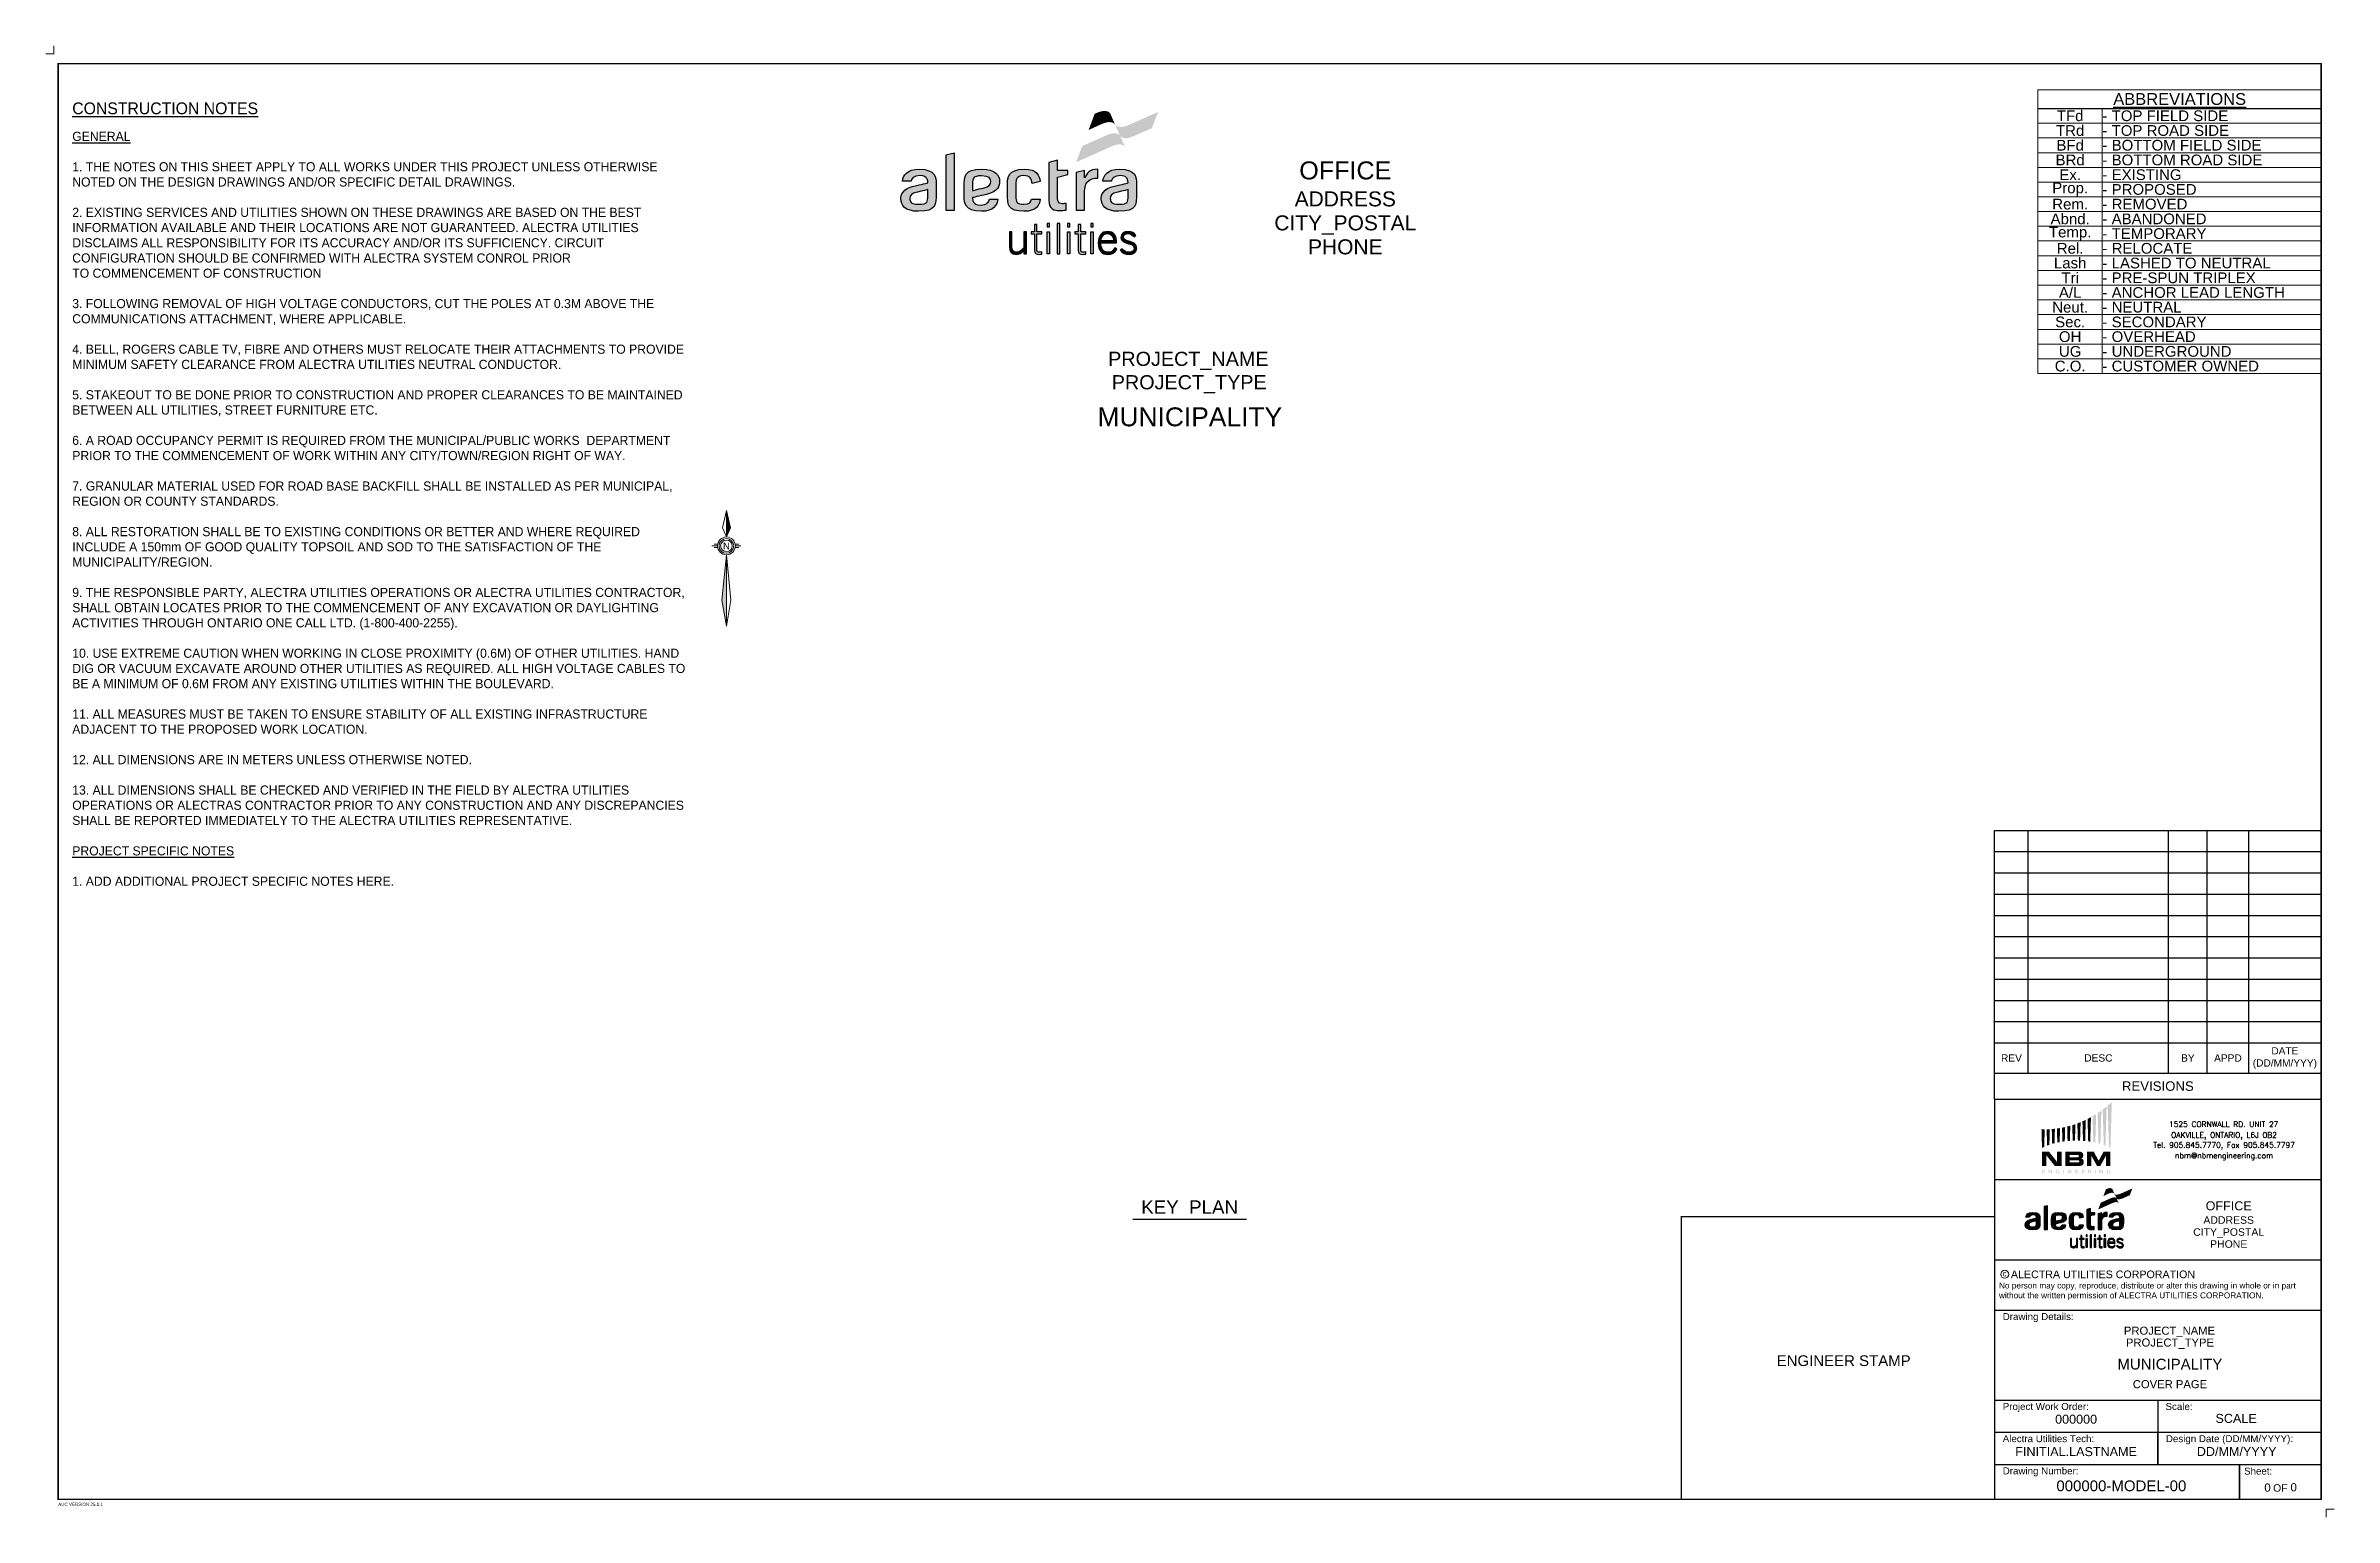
# Paper-space layout 'COV-01' of a CAD drawing. Header units: metres. Extents: x -2 to 425, y -2 to 273.
import ezdxf
from ezdxf.enums import TextEntityAlignment as Align

# ---------------------------------------------------------------- set-up
doc = ezdxf.new("R2018")
doc.units = ezdxf.units.M
doc.header["$LTSCALE"] = 0.21
doc.layers.add('ENGINEER_STAMP', color=7, linetype='Continuous')
doc.layers.add('LOGO', color=230, linetype='Continuous', lineweight=0, true_color=0xfe0060)
doc.layers.add('SPAN GUY - EXISTING', color=7, linetype='Continuous', lineweight=0)
doc.styles.add('DIMS_Span', font='Arial.ttf')
doc.styles.add('ROMANS', font='ROMANS', dxfattribs={"height": 2})
doc.styles.get("Standard").update_dxf_attribs({"font": 'Arial.ttf'})

psp = doc.layouts.new('COV-01')

# ---------------------------------------------------------------- texts
psp.add_text('KEY  PLAN', height=2.5).set_placement((211.77, 55.06), align=Align.CENTER)
at = {"attachment_point": 5}
for s, insert, char_height, width in [('DATE (DD/MM/YYY)', (415.99, 84.1), 1.3543, 11.8676), ('REV', (365, 84.1), 1.354, 4.96), ('DESC', (381.22, 84.1), 1.354, 24.542), ('BY', (397.9, 84.1), 1.354, 5.563), ('APPD', (405.37, 84.1), 1.354, 6.1268), ('REVISIONS', (392.3, 78.85), 1.76, 59.5602)]:
    psp.add_mtext(s, dxfattribs=dict(at, insert=insert, char_height=char_height, width=width))
at = {"insert": (0.8, 0.6), "char_height": 0.6, "attachment_point": 7}
psp.add_mtext('AUC VERSION 25.1.1', dxfattribs=at)
at = {"layer": 'ENGINEER_STAMP', "style": 'DIMS_Span'}
psp.add_text('ENGINEER STAMP', height=2, dxfattribs=at).set_placement((333.72, 27.68), align=Align.MIDDLE_CENTER)

# ---------------------------------------------------------------- blocks, each defined once
blk = doc.blocks.new('*U87')
for tag, height, p in [('OFFICE', 0.15, (-1.249, -0.314)), ('ADDRESS', 0.125, (-1.249, -0.539)), ('CITY_POSTAL', 0.125, (-1.249, -0.739)), ('PHONE', 0.125, (-1.249, -0.939))]:
    blk.add_attdef(tag, text='', height=height).set_placement(p, align=Align.CENTER)
blk = doc.blocks.new('*U35')
at = {"style": 'DIMS_Span'}
for tag, height, p in [('GENERAL_TITLE', 4, (-0.12, 4.13)), ('GENERAL_NOTES', 2.5, (-0.12, -1.87))]:
    blk.add_attdef(tag, text='', height=height, dxfattribs=at).set_placement(p, align=Align.TOP_LEFT)
blk = doc.blocks.new('*U72')
for points in [[(0, 0.15), (0.068, 0.303), (0, 0.598)], [(0, -0.15), (0, -1.35), (-0.076, -0.912)]]:
    blk.add_hatch(color=256).paths.add_polyline_path(points)
at = {"color": 7, "linetype": 'Continuous', "lineweight": 0}
for p, q in [((0, 0.598), (-0.066, 0.303)), ((0, 0.598), (0.068, 0.303)), ((0, 0.15), (0, 0.598)), ((-0.209, 0), (-0.247, 0)), ((-0.152, 0.029), (-0.209, 0.029)), ((-0.152, 0), (-0.209, 0)), ((0, 0.15), (-0.066, 0.303)), ((0, 0.15), (0.068, 0.303)), ((0.15, 0.029), (0.207, 0.029)), ((0.15, 0), (0.207, 0)), ((0.207, 0), (0.245, 0)), ((-0.152, -0.028), (-0.209, -0.028)), ((-0.076, -0.912), (0, -0.15)), ((0, -0.15), (0, -1.35)), ((0.076, -0.912), (0, -0.15)), ((0.15, -0.028), (0.207, -0.028)), ((-0.076, -0.912), (0, -1.35)), ((0.076, -0.912), (0, -1.35))]:
    blk.add_line(p, q, dxfattribs=at)
for radius, start, end in [(0.15, 0, 180), (0.15, 180, 0), (0.124, 0, 180), (0.124, 180, 0), (0.0976, 0, 180), (0.0976, 180, 0)]:
    blk.add_arc((0, 0), radius, start, end, dxfattribs=at)
blk.add_text('N', height=0.114, rotation=0, dxfattribs=at).set_placement((-0.057, -0.059))
blk = doc.blocks.new('PROJECT_TITLE')
at = {"style": 'DIMS_Span'}
for tag, height, p in [('PROJECT_NAME', 2.64, (16.55, 12.39)), ('PROJECT_TYPE', 2.64, (16.71, 8.03)), ('MUNICIPALITY', 3.52, (16.82, 1.58))]:
    blk.add_attdef(tag, text='', height=height, dxfattribs=at).set_placement(p, align=Align.MIDDLE_CENTER)
blk = doc.blocks.new('ABBREVIATIONS')
at = {"color": 8, "lineweight": 0}
for p, q in [((0, 0), (52.84, 0)), ((0, 0), (0, -52.91)), ((52.84, 0), (52.84, -52.91)), ((11.99, -3.5), (11.99, -52.91)), ((0, -6.25), (52.84, -6.25)), ((0, -8.99), (52.84, -8.99)), ((0, -11.74), (52.84, -11.74)), ((0, -14.48), (52.84, -14.48)), ((0, -17.22), (52.84, -17.22)), ((0, -19.97), (52.84, -19.97)), ((0, -22.71), (52.84, -22.71)), ((0, -25.46), (52.84, -25.46)), ((0, -28.2), (52.84, -28.2)), ((0, -30.95), (52.84, -30.95)), ((0, -33.69), (52.84, -33.69)), ((0, -36.44), (52.84, -36.44)), ((0, -39.18), (52.84, -39.18)), ((0, -41.93), (52.84, -41.93)), ((0, -44.67), (52.84, -44.67)), ((0, -47.42), (52.84, -47.42)), ((0, -50.16), (52.84, -50.16)), ((0, -52.91), (52.84, -52.91))]:
    blk.add_line(p, q, dxfattribs=at)
blk.add_line((0, -3.5), (52.84, -3.5))
for s, insert, char_height, width, attachment_point in [('TFd', (6, -4.87), 2, 11.9056, 5), ('- TOP FIELD SIDE', (12.03, -4.87), 2, 40.7599, 4), ('{\\LABBREVIATIONS}', (26.42, -1.75), 2.2, 52.7507, 5), ('TRd', (6, -7.62), 2, 11.9056, 5), ('- TOP ROAD SIDE', (12.03, -7.62), 2, 40.7599, 4), ('BRd', (6, -13.11), 2, 11.9056, 5), ('BFd', (6, -10.36), 2, 11.9056, 5), ('- BOTTOM FIELD SIDE', (12.03, -10.36), 2, 40.7599, 4), ('- BOTTOM ROAD SIDE', (12.03, -13.11), 2, 40.7599, 4), ('Ex.', (6, -15.85), 2, 11.9056, 5), ('- EXISTING', (12.03, -15.85), 2, 40.7599, 4), ('Prop.', (6, -18.6), 2, 11.9056, 5), ('Rem.', (6, -21.34), 2, 11.9056, 5), ('- PROPOSED', (12.03, -18.6), 2, 40.7599, 4), ('- REMOVED', (12.03, -21.34), 2, 40.7599, 4), ('Temp.', (6, -26.83), 2, 11.9056, 5), ('Abnd.', (6, -24.09), 2, 11.9056, 5), ('- ABANDONED', (12.03, -24.09), 2, 40.7599, 4), ('Rel.', (6, -29.58), 2, 11.9056, 5), ('- TEMPORARY', (12.03, -26.83), 2, 40.7599, 4), ('- RELOCATE', (12.03, -29.58), 2, 40.7599, 4), ('Lash', (6, -32.32), 2, 11.9056, 5), ('Tri', (6, -35.07), 2, 11.9056, 5), ('- LASHED TO NEUTRAL', (12.03, -32.32), 2, 40.7599, 4), ('- PRE-SPUN TRIPLEX', (12.03, -35.07), 2, 40.7599, 4), ('A/L', (6, -37.81), 2, 11.9056, 5), ('- ANCHOR LEAD LENGTH', (12.03, -37.81), 2, 40.7599, 4), ('Neut.', (6, -40.55), 2, 11.9056, 5), ('Sec.', (6, -43.3), 2, 11.9056, 5), ('- NEUTRAL', (12.03, -40.55), 2, 40.7599, 4), ('- SECONDARY', (12.03, -43.3), 2, 40.7599, 4), ('OH', (6, -46.04), 2, 11.9056, 5), ('- OVERHEAD', (12.03, -46.04), 2, 40.7599, 4), ('C.O.', (6, -51.53), 2, 11.9056, 5), ('UG', (6, -48.79), 2, 11.9056, 5), ('- UNDERGROUND', (12.03, -48.79), 2, 40.7599, 4), ('- CUSTOMER OWNED', (12.03, -51.53), 2, 40.7599, 4)]:
    blk.add_mtext(s, dxfattribs=dict(insert=insert, char_height=char_height, width=width, attachment_point=attachment_point))
blk = doc.blocks.new('Alectra Logo')
h = blk.add_hatch(color=56)
h.dxf.hatch_style = 1
h.set_gradient(color1=(118, 136, 30), color2=(255, 255, 0), tint=1)
edge = h.paths.add_edge_path()
edge.add_spline(control_points=[(0.000511, 0.000368), (0.000511, 0.000368), (0.000497, 0.000399), (0.000435, 0.000372), (0.000435, 0.000372), (0.000363, 0.000339), (0.000363, 0.000339), (0.000363, 0.000339), (0.000397, 0.000429), (0.000397, 0.000429), (0.000397, 0.000429), (0.000408, 0.000434), (0.000408, 0.000434), (0.000469, 0.000461), (0.000484, 0.00043), (0.000484, 0.00043), (0.000484, 0.00043), (0.000511, 0.000368), (0.000511, 0.000368)], knot_values=[0, 0, 0, 0, 1, 1, 1, 2, 2, 2, 3, 3, 3, 4, 4, 4, 5, 5, 5, 6, 6, 6, 6], degree=3, periodic=0)
h = blk.add_hatch(color=56)
h.dxf.hatch_style = 1
h.set_gradient(color1=(118, 136, 30), color2=(255, 255, 0), tint=1)
edge = h.paths.add_edge_path()
edge.add_spline(control_points=[(0.00051, 0.00037), (0.00051, 0.00037), (0.000525, 0.000339), (0.000586, 0.000367), (0.000648, 0.000394), (0.000749, 0.000439), (0.000749, 0.000439), (0.000749, 0.000439), (0.000715, 0.000349), (0.000715, 0.000349), (0.000715, 0.000349), (0.000635, 0.000314), (0.000614, 0.000305), (0.000552, 0.000277), (0.000538, 0.000308), (0.000538, 0.000308), (0.000538, 0.000308), (0.00051, 0.00037), (0.00051, 0.00037)], knot_values=[0, 0, 0, 0, 1, 1, 1, 2, 2, 2, 3, 3, 3, 4, 4, 4, 5, 5, 5, 6, 6, 6, 6], degree=3, periodic=0)
h = blk.add_hatch(color=56)
h.dxf.hatch_style = 1
h.set_gradient(color1=(118, 136, 30), color2=(255, 255, 0), tint=1)
edge = h.paths.add_edge_path()
edge.add_spline(control_points=[(0.000566, 0.000244), (0.000566, 0.000244), (0.000552, 0.000275), (0.000491, 0.000248), (0.000491, 0.000248), (0.000294, 0.00016), (0.000294, 0.00016), (0.000294, 0.00016), (0.000328, 0.00025), (0.000328, 0.00025), (0.000328, 0.00025), (0.000463, 0.00031), (0.000463, 0.00031), (0.000524, 0.000337), (0.000539, 0.000306), (0.000539, 0.000306), (0.000539, 0.000306), (0.000566, 0.000244), (0.000566, 0.000244)], knot_values=[0, 0, 0, 0, 1, 1, 1, 2, 2, 2, 3, 3, 3, 4, 4, 4, 5, 5, 5, 6, 6, 6, 6], degree=3, periodic=0)
at = {"true_color": 0x54575a}
h = blk.add_hatch(color=251, dxfattribs=at)
h.dxf.hatch_style = 1
h.paths.add_polyline_path([(-0.000383, 0.00021), (-0.00043, 0.000199), (-0.00043, -0.000106), (-0.000383, -0.000106)])
h = blk.add_hatch(color=251, dxfattribs=at)
h.dxf.hatch_style = 1
edge = h.paths.add_edge_path()
edge.add_spline(control_points=[(0.000239, -0.000106), (0.000227, -0.000107), (0.000215, -0.000109), (0.000202, -0.000109), (0.000172, -0.000109), (0.000143, -0.000104), (0.000143, -0.000051), (0.000143, -0.000051), (0.000143, 0.000159), (0.000143, 0.000159), (0.000143, 0.000159), (0.00019, 0.000171), (0.00019, 0.000171), (0.00019, 0.000171), (0.00019, 0.000114), (0.00019, 0.000114), (0.00019, 0.000114), (0.000247, 0.000114), (0.000247, 0.000114), (0.000247, 0.000114), (0.000247, 0.000091), (0.000247, 0.000091), (0.000247, 0.000091), (0.00019, 0.000077), (0.00019, 0.000077), (0.00019, 0.000077), (0.00019, -0.000027), (0.00019, -0.000027), (0.00019, -0.000054), (0.00019, -0.000071), (0.000219, -0.000071), (0.000226, -0.000071), (0.000232, -0.00007), (0.000239, -0.000069), (0.000239, -0.000069), (0.000239, -0.000106), (0.000239, -0.000106)], knot_values=[0, 0, 0, 0, 1, 1, 1, 2, 2, 2, 3, 3, 3, 4, 4, 4, 5, 5, 5, 6, 6, 6, 7, 7, 7, 8, 8, 8, 9, 9, 9, 10, 10, 10, 11, 11, 11, 12, 12, 12, 12], degree=3, periodic=0)
h = blk.add_hatch(color=251, dxfattribs=at)
h.dxf.hatch_style = 1
edge = h.paths.add_edge_path()
edge.add_spline(control_points=[(-0.000484, 0.000044), (-0.000484, 0.000071), (-0.000487, 0.000121), (-0.000577, 0.000121), (-0.000648, 0.000121), (-0.000669, 0.000086), (-0.000671, 0.000055), (-0.000671, 0.000055), (-0.000624, 0.000055), (-0.000624, 0.000055), (-0.000623, 0.000066), (-0.000612, 0.000086), (-0.000573, 0.000086), (-0.000531, 0.000086), (-0.000531, 0.000056), (-0.000531, 0.000045), (-0.000531, 0.000045), (-0.000567, 0.000036), (-0.000608, 0.000027), (-0.000672, 0.000013), (-0.000681, -0.000023), (-0.000681, -0.000044), (-0.000681, -0.000078), (-0.000658, -0.000113), (-0.000582, -0.000113), (-0.000484, -0.000113), (-0.000484, -0.000073), (-0.000484, -0.000016), (-0.000484, -0.000016), (-0.000484, 0.000044), (-0.000484, 0.000044)], knot_values=[0, 0, 0, 0, 1, 1, 1, 2, 2, 2, 3, 3, 3, 4, 4, 4, 5, 5, 5, 6, 6, 6, 7, 7, 7, 8, 8, 8, 9, 9, 9, 10, 10, 10, 10], degree=3, periodic=0)
edge = h.paths.add_edge_path()
edge.add_spline(control_points=[(-0.000531, -0.000029), (-0.000531, -0.00006), (-0.000531, -0.000074), (-0.000581, -0.000074), (-0.000628, -0.000074), (-0.000631, -0.000057), (-0.000631, -0.000041), (-0.000631, -0.000027), (-0.000625, -0.000014), (-0.000589, -0.000006), (-0.00056, 0), (-0.000531, 0.000008), (-0.000531, 0.000008), (-0.000531, 0.000008), (-0.000531, -0.000029), (-0.000531, -0.000029)], knot_values=[0, 0, 0, 0, 1, 1, 1, 2, 2, 2, 3, 3, 3, 4, 4, 4, 5, 5, 5, 5], degree=3, periodic=0)
h = blk.add_hatch(color=251, dxfattribs=at)
h.dxf.hatch_style = 1
edge = h.paths.add_edge_path()
edge.add_spline(control_points=[(-0.000329, -0.000035), (-0.000329, -0.000063), (-0.000326, -0.000113), (-0.000235, -0.000113), (-0.000165, -0.000113), (-0.000144, -0.000078), (-0.000141, -0.000046), (-0.000141, -0.000046), (-0.000188, -0.000046), (-0.000188, -0.000046), (-0.00019, -0.000058), (-0.000201, -0.000078), (-0.00024, -0.000078), (-0.000282, -0.000078), (-0.000282, -0.000049), (-0.000282, -0.000037), (-0.000282, -0.000037), (-0.000246, -0.000028), (-0.000205, -0.000019), (-0.00014, -0.000005), (-0.000132, 0.000031), (-0.000132, 0.000052), (-0.000132, 0.000087), (-0.000155, 0.000121), (-0.000231, 0.000121), (-0.000329, 0.000121), (-0.000329, 0.000082), (-0.000329, 0.000025), (-0.000329, 0.000025), (-0.000329, -0.000035), (-0.000329, -0.000035)], knot_values=[0, 0, 0, 0, 1, 1, 1, 2, 2, 2, 3, 3, 3, 4, 4, 4, 5, 5, 5, 6, 6, 6, 7, 7, 7, 8, 8, 8, 9, 9, 9, 10, 10, 10, 10], degree=3, periodic=0)
edge = h.paths.add_edge_path()
edge.add_spline(control_points=[(-0.000282, 0.00004), (-0.000282, 0.000071), (-0.000282, 0.000084), (-0.000232, 0.000084), (-0.000185, 0.000084), (-0.000181, 0.000069), (-0.000181, 0.000053), (-0.000181, 0.000038), (-0.000187, 0.000024), (-0.000223, 0.000016), (-0.000253, 0.00001), (-0.000282, 0.000002), (-0.000282, 0.000002), (-0.000282, 0.000002), (-0.000282, 0.00004), (-0.000282, 0.00004)], knot_values=[0, 0, 0, 0, 1, 1, 1, 2, 2, 2, 3, 3, 3, 4, 4, 4, 5, 5, 5, 5], degree=3, periodic=0)
h = blk.add_hatch(color=251, dxfattribs=at)
h.dxf.hatch_style = 1
edge = h.paths.add_edge_path()
edge.add_spline(control_points=[(-0.000041, 0.000045), (-0.000041, 0.000056), (-0.000041, 0.000086), (0.000001, 0.000086), (0.00004, 0.000086), (0.000046, 0.000067), (0.000049, 0.000042), (0.000049, 0.000042), (0.000094, 0.000053), (0.000094, 0.000053), (0.00009, 0.000085), (0.000076, 0.000121), (0.000006, 0.000121), (-0.000085, 0.000121), (-0.000088, 0.000071), (-0.000088, 0.000044), (-0.000088, 0.000044), (-0.000088, -0.000016), (-0.000088, -0.000016), (-0.000088, -0.000073), (-0.000088, -0.000113), (0.000003, -0.000113), (0.000072, -0.000113), (0.000093, -0.000079), (0.000093, -0.000045), (0.000093, -0.000045), (0.000045, -0.000045), (0.000045, -0.000045), (0.000043, -0.00006), (0.000038, -0.000074), (0.000002, -0.000074), (-0.000036, -0.000074), (-0.000041, -0.00006), (-0.000041, -0.000029), (-0.000041, -0.000029), (-0.000041, 0.000045), (-0.000041, 0.000045)], knot_values=[0, 0, 0, 0, 1, 1, 1, 2, 2, 2, 3, 3, 3, 4, 4, 4, 5, 5, 5, 6, 6, 6, 7, 7, 7, 8, 8, 8, 9, 9, 9, 10, 10, 10, 11, 11, 11, 12, 12, 12, 12], degree=3, periodic=0)
h = blk.add_hatch(color=251, dxfattribs=at)
h.dxf.hatch_style = 1
edge = h.paths.add_edge_path()
edge.add_spline(control_points=[(0.000341, -0.000106), (0.000341, -0.000106), (0.000294, -0.000106), (0.000294, -0.000106), (0.000294, -0.000106), (0.000294, 0.000102), (0.000294, 0.000102), (0.000294, 0.000102), (0.000341, 0.000114), (0.000341, 0.000114), (0.000341, 0.000114), (0.000341, 0.000073), (0.000341, 0.000073), (0.000341, 0.000073), (0.000341, 0.000073), (0.000341, 0.000073), (0.000355, 0.000096), (0.000366, 0.000121), (0.000414, 0.000121), (0.000414, 0.000121), (0.000414, 0.000072), (0.000414, 0.000072), (0.000391, 0.000072), (0.000372, 0.000066), (0.000359, 0.000053), (0.000341, 0.000035), (0.000341, 0.000013), (0.000341, -0.000024), (0.000341, -0.000024), (0.000341, -0.000106), (0.000341, -0.000106)], knot_values=[0, 0, 0, 0, 1, 1, 1, 2, 2, 2, 3, 3, 3, 4, 4, 4, 5, 5, 5, 6, 6, 6, 7, 7, 7, 8, 8, 8, 9, 9, 9, 10, 10, 10, 10], degree=3, periodic=0)
h = blk.add_hatch(color=251, dxfattribs=at)
h.dxf.hatch_style = 1
edge = h.paths.add_edge_path()
edge.add_spline(control_points=[(0.00063, 0.000044), (0.00063, 0.000071), (0.000628, 0.000121), (0.000537, 0.000121), (0.000467, 0.000121), (0.000446, 0.000086), (0.000443, 0.000055), (0.000443, 0.000055), (0.00049, 0.000055), (0.00049, 0.000055), (0.000492, 0.000066), (0.000503, 0.000086), (0.000542, 0.000086), (0.000583, 0.000086), (0.000583, 0.000056), (0.000583, 0.000045), (0.000583, 0.000045), (0.000548, 0.000036), (0.000507, 0.000027), (0.000442, 0.000013), (0.000433, -0.000023), (0.000433, -0.000044), (0.000433, -0.000078), (0.000456, -0.000113), (0.000532, -0.000113), (0.000631, -0.000113), (0.00063, -0.000073), (0.00063, -0.000016), (0.00063, -0.000016), (0.00063, 0.000044), (0.00063, 0.000044)], knot_values=[0, 0, 0, 0, 1, 1, 1, 2, 2, 2, 3, 3, 3, 4, 4, 4, 5, 5, 5, 6, 6, 6, 7, 7, 7, 8, 8, 8, 9, 9, 9, 10, 10, 10, 10], degree=3, periodic=0)
edge = h.paths.add_edge_path()
edge.add_spline(control_points=[(0.000583, -0.000029), (0.000583, -0.00006), (0.000583, -0.000074), (0.000534, -0.000074), (0.000487, -0.000074), (0.000484, -0.000057), (0.000484, -0.000041), (0.000484, -0.000027), (0.000489, -0.000014), (0.000525, -0.000006), (0.000554, 0), (0.000583, 0.000008), (0.000583, 0.000008), (0.000583, 0.000008), (0.000583, -0.000029), (0.000583, -0.000029)], knot_values=[0, 0, 0, 0, 1, 1, 1, 2, 2, 2, 3, 3, 3, 4, 4, 4, 5, 5, 5, 5], degree=3, periodic=0)
h = blk.add_hatch(color=251, dxfattribs=at)
h.dxf.hatch_style = 1
edge = h.paths.add_edge_path()
edge.add_spline(control_points=[(0.000017, -0.000227), (0.000017, -0.000227), (0.000017, -0.00035), (0.000017, -0.00035), (0.000017, -0.00035), (0.000003, -0.00035), (0.000003, -0.00035), (0.000003, -0.00035), (0.000003, -0.000331), (0.000003, -0.000331), (-0.000011, -0.000345), (-0.000022, -0.000353), (-0.00004, -0.000353), (-0.000066, -0.000353), (-0.000077, -0.000338), (-0.000077, -0.000311), (-0.000077, -0.000311), (-0.000077, -0.000227), (-0.000077, -0.000227), (-0.000077, -0.000227), (-0.000063, -0.000227), (-0.000063, -0.000227), (-0.000063, -0.000227), (-0.000063, -0.00031), (-0.000063, -0.00031), (-0.000063, -0.00033), (-0.000057, -0.000341), (-0.000037, -0.000341), (-0.000022, -0.000341), (-0.000013, -0.000332), (0.000003, -0.000318), (0.000003, -0.000318), (0.000003, -0.000227), (0.000003, -0.000227), (0.000003, -0.000227), (0.000017, -0.000227), (0.000017, -0.000227)], knot_values=[0, 0, 0, 0, 1, 1, 1, 2, 2, 2, 3, 3, 3, 4, 4, 4, 5, 5, 5, 6, 6, 6, 7, 7, 7, 8, 8, 8, 9, 9, 9, 10, 10, 10, 11, 11, 11, 12, 12, 12, 12], degree=3, periodic=0)
h = blk.add_hatch(color=251, dxfattribs=at)
h.dxf.hatch_style = 1
edge = h.paths.add_edge_path()
edge.add_spline(control_points=[(0.000062, -0.000227), (0.000062, -0.000227), (0.000062, -0.000187), (0.000062, -0.000187), (0.000062, -0.000187), (0.000076, -0.000187), (0.000076, -0.000187), (0.000076, -0.000187), (0.000076, -0.000227), (0.000076, -0.000227), (0.000076, -0.000227), (0.000104, -0.000227), (0.000104, -0.000227), (0.000104, -0.000227), (0.000104, -0.000239), (0.000104, -0.000239), (0.000104, -0.000239), (0.000076, -0.000239), (0.000076, -0.000239), (0.000076, -0.000239), (0.000076, -0.000329), (0.000076, -0.000329), (0.000076, -0.000337), (0.00008, -0.000341), (0.000089, -0.000341), (0.000094, -0.000341), (0.000099, -0.00034), (0.000104, -0.000339), (0.000104, -0.000339), (0.000104, -0.000351), (0.000104, -0.000351), (0.000099, -0.000351), (0.000094, -0.000353), (0.000089, -0.000353), (0.000069, -0.000353), (0.000062, -0.000346), (0.000062, -0.000331), (0.000062, -0.000331), (0.000062, -0.000239), (0.000062, -0.000239), (0.000062, -0.000239), (0.000043, -0.000239), (0.000043, -0.000239), (0.000043, -0.000239), (0.000043, -0.000227), (0.000043, -0.000227), (0.000043, -0.000227), (0.000062, -0.000227), (0.000062, -0.000227)], knot_values=[0, 0, 0, 0, 1, 1, 1, 2, 2, 2, 3, 3, 3, 4, 4, 4, 5, 5, 5, 6, 6, 6, 7, 7, 7, 8, 8, 8, 9, 9, 9, 10, 10, 10, 11, 11, 11, 12, 12, 12, 13, 13, 13, 14, 14, 14, 15, 15, 15, 16, 16, 16, 16], degree=3, periodic=0)
h = blk.add_hatch(color=251, dxfattribs=at)
h.dxf.hatch_style = 1
edge = h.paths.add_edge_path()
edge.add_spline(control_points=[(0.000146, -0.0002), (0.000146, -0.0002), (0.000132, -0.0002), (0.000132, -0.0002), (0.000132, -0.0002), (0.000132, -0.0002), (0.000132, -0.0002), (0.000132, -0.0002), (0.000132, -0.0002), (0.000132, -0.0002), (0.000132, -0.0002), (0.000132, -0.00018), (0.000132, -0.00018), (0.000132, -0.00018), (0.000146, -0.00018), (0.000146, -0.00018), (0.000146, -0.00018), (0.000146, -0.00018), (0.000146, -0.00018), (0.000146, -0.00018), (0.000146, -0.00018), (0.000146, -0.00018), (0.000146, -0.00018), (0.000146, -0.0002), (0.000146, -0.0002)], knot_values=[0, 0, 0, 0, 1, 1, 1, 2, 2, 2, 3, 3, 3, 4, 4, 4, 5, 5, 5, 6, 6, 6, 7, 7, 7, 8, 8, 8, 8], degree=3, periodic=0)
edge = h.paths.add_edge_path()
edge.add_spline(control_points=[(0.000146, -0.000227), (0.000146, -0.000227), (0.000146, -0.000228), (0.000146, -0.000228), (0.000146, -0.000228), (0.000146, -0.000227), (0.000146, -0.000227), (0.000146, -0.000227), (0.000132, -0.000227), (0.000132, -0.000227), (0.000132, -0.000227), (0.000132, -0.00035), (0.000132, -0.00035), (0.000132, -0.00035), (0.000132, -0.00035), (0.000132, -0.00035), (0.000132, -0.00035), (0.000132, -0.00035), (0.000132, -0.00035), (0.000132, -0.00035), (0.000146, -0.00035), (0.000146, -0.00035), (0.000146, -0.00035), (0.000146, -0.000227), (0.000146, -0.000227)], knot_values=[0, 0, 0, 0, 1, 1, 1, 2, 2, 2, 3, 3, 3, 4, 4, 4, 5, 5, 5, 6, 6, 6, 7, 7, 7, 8, 8, 8, 8], degree=3, periodic=0)
h = blk.add_hatch(color=251, dxfattribs=at)
h.dxf.hatch_style = 1
edge = h.paths.add_edge_path()
edge.add_spline(control_points=[(0.000203, -0.00035), (0.000203, -0.00035), (0.000188, -0.00035), (0.000188, -0.00035), (0.000188, -0.00035), (0.000188, -0.00035), (0.000188, -0.00035), (0.000188, -0.00035), (0.000188, -0.00035), (0.000188, -0.00035), (0.000188, -0.00035), (0.000188, -0.00018), (0.000188, -0.00018), (0.000188, -0.00018), (0.000203, -0.00018), (0.000203, -0.00018), (0.000203, -0.00018), (0.000202, -0.00018), (0.000202, -0.00018), (0.000202, -0.00018), (0.000203, -0.00018), (0.000203, -0.00018), (0.000203, -0.00018), (0.000203, -0.00035), (0.000203, -0.00035)], knot_values=[0, 0, 0, 0, 1, 1, 1, 2, 2, 2, 3, 3, 3, 4, 4, 4, 5, 5, 5, 6, 6, 6, 7, 7, 7, 8, 8, 8, 8], degree=3, periodic=0)
h = blk.add_hatch(color=251, dxfattribs=at)
h.dxf.hatch_style = 1
edge = h.paths.add_edge_path()
edge.add_spline(control_points=[(0.000259, -0.0002), (0.000259, -0.0002), (0.000245, -0.0002), (0.000245, -0.0002), (0.000245, -0.0002), (0.000245, -0.0002), (0.000245, -0.0002), (0.000245, -0.0002), (0.000245, -0.0002), (0.000245, -0.0002), (0.000245, -0.0002), (0.000245, -0.00018), (0.000245, -0.00018), (0.000245, -0.00018), (0.000259, -0.00018), (0.000259, -0.00018), (0.000259, -0.00018), (0.000259, -0.00018), (0.000259, -0.00018), (0.000259, -0.00018), (0.000259, -0.00018), (0.000259, -0.00018), (0.000259, -0.00018), (0.000259, -0.0002), (0.000259, -0.0002)], knot_values=[0, 0, 0, 0, 1, 1, 1, 2, 2, 2, 3, 3, 3, 4, 4, 4, 5, 5, 5, 6, 6, 6, 7, 7, 7, 8, 8, 8, 8], degree=3, periodic=0)
edge = h.paths.add_edge_path()
edge.add_spline(control_points=[(0.000259, -0.000227), (0.000259, -0.000227), (0.000259, -0.000228), (0.000259, -0.000228), (0.000259, -0.000228), (0.000259, -0.000227), (0.000259, -0.000227), (0.000259, -0.000227), (0.000245, -0.000227), (0.000245, -0.000227), (0.000245, -0.000227), (0.000245, -0.00035), (0.000245, -0.00035), (0.000245, -0.00035), (0.000245, -0.00035), (0.000245, -0.00035), (0.000245, -0.00035), (0.000245, -0.00035), (0.000245, -0.00035), (0.000245, -0.00035), (0.000259, -0.00035), (0.000259, -0.00035), (0.000259, -0.00035), (0.000259, -0.000227), (0.000259, -0.000227)], knot_values=[0, 0, 0, 0, 1, 1, 1, 2, 2, 2, 3, 3, 3, 4, 4, 4, 5, 5, 5, 6, 6, 6, 7, 7, 7, 8, 8, 8, 8], degree=3, periodic=0)
h = blk.add_hatch(color=251, dxfattribs=at)
h.dxf.hatch_style = 1
edge = h.paths.add_edge_path()
edge.add_spline(control_points=[(0.000305, -0.000227), (0.000305, -0.000227), (0.000305, -0.000187), (0.000305, -0.000187), (0.000305, -0.000187), (0.00032, -0.000187), (0.00032, -0.000187), (0.00032, -0.000187), (0.00032, -0.000227), (0.00032, -0.000227), (0.00032, -0.000227), (0.000347, -0.000227), (0.000347, -0.000227), (0.000347, -0.000227), (0.000347, -0.000239), (0.000347, -0.000239), (0.000347, -0.000239), (0.00032, -0.000239), (0.00032, -0.000239), (0.00032, -0.000239), (0.00032, -0.000329), (0.00032, -0.000329), (0.00032, -0.000337), (0.000324, -0.000341), (0.000333, -0.000341), (0.000337, -0.000341), (0.000343, -0.00034), (0.000347, -0.000339), (0.000347, -0.000339), (0.000347, -0.000351), (0.000347, -0.000351), (0.000342, -0.000351), (0.000337, -0.000353), (0.000333, -0.000353), (0.000312, -0.000353), (0.000305, -0.000346), (0.000305, -0.000331), (0.000305, -0.000331), (0.000305, -0.000239), (0.000305, -0.000239), (0.000305, -0.000239), (0.000286, -0.000239), (0.000286, -0.000239), (0.000286, -0.000239), (0.000286, -0.000227), (0.000286, -0.000227), (0.000286, -0.000227), (0.000305, -0.000227), (0.000305, -0.000227)], knot_values=[0, 0, 0, 0, 1, 1, 1, 2, 2, 2, 3, 3, 3, 4, 4, 4, 5, 5, 5, 6, 6, 6, 7, 7, 7, 8, 8, 8, 9, 9, 9, 10, 10, 10, 11, 11, 11, 12, 12, 12, 13, 13, 13, 14, 14, 14, 15, 15, 15, 16, 16, 16, 16], degree=3, periodic=0)
h = blk.add_hatch(color=251, dxfattribs=at)
h.dxf.hatch_style = 1
edge = h.paths.add_edge_path()
edge.add_spline(control_points=[(0.000389, -0.0002), (0.000389, -0.0002), (0.000375, -0.0002), (0.000375, -0.0002), (0.000375, -0.0002), (0.000375, -0.0002), (0.000375, -0.0002), (0.000375, -0.0002), (0.000375, -0.0002), (0.000375, -0.0002), (0.000375, -0.0002), (0.000375, -0.00018), (0.000375, -0.00018), (0.000375, -0.00018), (0.000389, -0.00018), (0.000389, -0.00018), (0.000389, -0.00018), (0.000389, -0.00018), (0.000389, -0.00018), (0.000389, -0.00018), (0.000389, -0.00018), (0.000389, -0.00018), (0.000389, -0.00018), (0.000389, -0.0002), (0.000389, -0.0002)], knot_values=[0, 0, 0, 0, 1, 1, 1, 2, 2, 2, 3, 3, 3, 4, 4, 4, 5, 5, 5, 6, 6, 6, 7, 7, 7, 8, 8, 8, 8], degree=3, periodic=0)
edge = h.paths.add_edge_path()
edge.add_spline(control_points=[(0.000389, -0.000227), (0.000389, -0.000227), (0.000389, -0.000228), (0.000389, -0.000228), (0.000389, -0.000228), (0.000389, -0.000227), (0.000389, -0.000227), (0.000389, -0.000227), (0.000375, -0.000227), (0.000375, -0.000227), (0.000375, -0.000227), (0.000375, -0.00035), (0.000375, -0.00035), (0.000375, -0.00035), (0.000375, -0.00035), (0.000375, -0.00035), (0.000375, -0.00035), (0.000375, -0.00035), (0.000375, -0.00035), (0.000375, -0.00035), (0.000389, -0.00035), (0.000389, -0.00035), (0.000389, -0.00035), (0.000389, -0.000227), (0.000389, -0.000227)], knot_values=[0, 0, 0, 0, 1, 1, 1, 2, 2, 2, 3, 3, 3, 4, 4, 4, 5, 5, 5, 6, 6, 6, 7, 7, 7, 8, 8, 8, 8], degree=3, periodic=0)
h = blk.add_hatch(color=251, dxfattribs=at)
h.dxf.hatch_style = 1
edge = h.paths.add_edge_path()
edge.add_spline(control_points=[(0.000431, -0.000289), (0.000431, -0.000317), (0.000443, -0.000341), (0.000472, -0.000341), (0.000488, -0.000341), (0.000496, -0.000336), (0.000509, -0.000316), (0.000509, -0.000316), (0.00052, -0.000323), (0.00052, -0.000323), (0.000507, -0.000344), (0.000494, -0.000353), (0.000471, -0.000353), (0.000438, -0.000353), (0.000417, -0.000332), (0.000417, -0.000289), (0.000417, -0.000251), (0.000437, -0.000225), (0.000469, -0.000225), (0.000503, -0.000225), (0.000519, -0.000251), (0.000519, -0.000289), (0.000519, -0.000289), (0.000431, -0.000289), (0.000431, -0.000289)], knot_values=[0, 0, 0, 0, 1, 1, 1, 2, 2, 2, 3, 3, 3, 4, 4, 4, 5, 5, 5, 6, 6, 6, 7, 7, 7, 8, 8, 8, 8], degree=3, periodic=0)
edge = h.paths.add_edge_path()
edge.add_spline(control_points=[(0.000504, -0.000278), (0.000501, -0.000253), (0.00049, -0.000237), (0.000468, -0.000236), (0.000443, -0.000236), (0.000432, -0.000262), (0.000431, -0.000278), (0.000431, -0.000278), (0.000504, -0.000278), (0.000504, -0.000278)], knot_values=[0, 0, 0, 0, 1, 1, 1, 2, 2, 2, 3, 3, 3, 3], degree=3, periodic=0)
h = blk.add_hatch(color=251, dxfattribs=at)
h.dxf.hatch_style = 1
edge = h.paths.add_edge_path()
edge.add_spline(control_points=[(0.00055, -0.000321), (0.000562, -0.000337), (0.000572, -0.000341), (0.000589, -0.000341), (0.000605, -0.000341), (0.000617, -0.000331), (0.000617, -0.000318), (0.000617, -0.000282), (0.000543, -0.000302), (0.000543, -0.000259), (0.000543, -0.000235), (0.000561, -0.000225), (0.000583, -0.000225), (0.000604, -0.000225), (0.000617, -0.000233), (0.000626, -0.000247), (0.000626, -0.000247), (0.000615, -0.000255), (0.000615, -0.000255), (0.000606, -0.000243), (0.000597, -0.000236), (0.000582, -0.000236), (0.000568, -0.000236), (0.000557, -0.000243), (0.000557, -0.000258), (0.000557, -0.000288), (0.000631, -0.00027), (0.000631, -0.000318), (0.000631, -0.00034), (0.00061, -0.000353), (0.000588, -0.000353), (0.000568, -0.000353), (0.000551, -0.000345), (0.000539, -0.000328), (0.000539, -0.000328), (0.00055, -0.000321), (0.00055, -0.000321)], knot_values=[0, 0, 0, 0, 1, 1, 1, 2, 2, 2, 3, 3, 3, 4, 4, 4, 5, 5, 5, 6, 6, 6, 7, 7, 7, 8, 8, 8, 9, 9, 9, 10, 10, 10, 11, 11, 11, 12, 12, 12, 12], degree=3, periodic=0)
at = {"color": 251, "true_color": 0x54575a}
blk.add_lwpolyline([(-0.000383, 0.00021), (-0.00043, 0.000199), (-0.00043, -0.000106), (-0.000383, -0.000106), (-0.000383, 0.00021)], dxfattribs=at)
for points, knots in [([(0.000239, -0.000106), (0.000227, -0.000107), (0.000215, -0.000109), (0.000202, -0.000109), (0.000172, -0.000109), (0.000143, -0.000104), (0.000143, -0.000051), (0.000143, -0.000051), (0.000143, 0.000159), (0.000143, 0.000159), (0.000143, 0.000159), (0.00019, 0.000171), (0.00019, 0.000171), (0.00019, 0.000171), (0.00019, 0.000114), (0.00019, 0.000114), (0.00019, 0.000114), (0.000247, 0.000114), (0.000247, 0.000114), (0.000247, 0.000114), (0.000247, 0.000091), (0.000247, 0.000091), (0.000247, 0.000091), (0.00019, 0.000077), (0.00019, 0.000077), (0.00019, 0.000077), (0.00019, -0.000027), (0.00019, -0.000027), (0.00019, -0.000054), (0.00019, -0.000071), (0.000219, -0.000071), (0.000226, -0.000071), (0.000232, -0.00007), (0.000239, -0.000069), (0.000239, -0.000069), (0.000239, -0.000106), (0.000239, -0.000106)], [0, 0, 0, 0, 1, 1, 1, 2, 2, 2, 3, 3, 3, 4, 4, 4, 5, 5, 5, 6, 6, 6, 7, 7, 7, 8, 8, 8, 9, 9, 9, 10, 10, 10, 11, 11, 11, 12, 12, 12, 12]), ([(-0.000484, 0.000044), (-0.000484, 0.000071), (-0.000487, 0.000121), (-0.000577, 0.000121), (-0.000648, 0.000121), (-0.000669, 0.000086), (-0.000671, 0.000055), (-0.000671, 0.000055), (-0.000624, 0.000055), (-0.000624, 0.000055), (-0.000623, 0.000066), (-0.000612, 0.000086), (-0.000573, 0.000086), (-0.000531, 0.000086), (-0.000531, 0.000056), (-0.000531, 0.000045), (-0.000531, 0.000045), (-0.000567, 0.000036), (-0.000608, 0.000027), (-0.000672, 0.000013), (-0.000681, -0.000023), (-0.000681, -0.000044), (-0.000681, -0.000078), (-0.000658, -0.000113), (-0.000582, -0.000113), (-0.000484, -0.000113), (-0.000484, -0.000073), (-0.000484, -0.000016), (-0.000484, -0.000016), (-0.000484, 0.000044), (-0.000484, 0.000044)], [0, 0, 0, 0, 1, 1, 1, 2, 2, 2, 3, 3, 3, 4, 4, 4, 5, 5, 5, 6, 6, 6, 7, 7, 7, 8, 8, 8, 9, 9, 9, 10, 10, 10, 10]), ([(-0.000531, -0.000029), (-0.000531, -0.00006), (-0.000531, -0.000074), (-0.000581, -0.000074), (-0.000628, -0.000074), (-0.000631, -0.000057), (-0.000631, -0.000041), (-0.000631, -0.000027), (-0.000625, -0.000014), (-0.000589, -0.000006), (-0.00056, 0), (-0.000531, 0.000008), (-0.000531, 0.000008), (-0.000531, 0.000008), (-0.000531, -0.000029), (-0.000531, -0.000029)], [0, 0, 0, 0, 1, 1, 1, 2, 2, 2, 3, 3, 3, 4, 4, 4, 5, 5, 5, 5]), ([(-0.000329, -0.000035), (-0.000329, -0.000063), (-0.000326, -0.000113), (-0.000235, -0.000113), (-0.000165, -0.000113), (-0.000144, -0.000078), (-0.000141, -0.000046), (-0.000141, -0.000046), (-0.000188, -0.000046), (-0.000188, -0.000046), (-0.00019, -0.000058), (-0.000201, -0.000078), (-0.00024, -0.000078), (-0.000282, -0.000078), (-0.000282, -0.000049), (-0.000282, -0.000037), (-0.000282, -0.000037), (-0.000246, -0.000028), (-0.000205, -0.000019), (-0.00014, -0.000005), (-0.000132, 0.000031), (-0.000132, 0.000052), (-0.000132, 0.000087), (-0.000155, 0.000121), (-0.000231, 0.000121), (-0.000329, 0.000121), (-0.000329, 0.000082), (-0.000329, 0.000025), (-0.000329, 0.000025), (-0.000329, -0.000035), (-0.000329, -0.000035)], [0, 0, 0, 0, 1, 1, 1, 2, 2, 2, 3, 3, 3, 4, 4, 4, 5, 5, 5, 6, 6, 6, 7, 7, 7, 8, 8, 8, 9, 9, 9, 10, 10, 10, 10]), ([(-0.000282, 0.00004), (-0.000282, 0.000071), (-0.000282, 0.000084), (-0.000232, 0.000084), (-0.000185, 0.000084), (-0.000181, 0.000069), (-0.000181, 0.000053), (-0.000181, 0.000038), (-0.000187, 0.000024), (-0.000223, 0.000016), (-0.000253, 0.00001), (-0.000282, 0.000002), (-0.000282, 0.000002), (-0.000282, 0.000002), (-0.000282, 0.00004), (-0.000282, 0.00004)], [0, 0, 0, 0, 1, 1, 1, 2, 2, 2, 3, 3, 3, 4, 4, 4, 5, 5, 5, 5]), ([(-0.000041, 0.000045), (-0.000041, 0.000056), (-0.000041, 0.000086), (0.000001, 0.000086), (0.00004, 0.000086), (0.000046, 0.000067), (0.000049, 0.000042), (0.000049, 0.000042), (0.000094, 0.000053), (0.000094, 0.000053), (0.00009, 0.000085), (0.000076, 0.000121), (0.000006, 0.000121), (-0.000085, 0.000121), (-0.000088, 0.000071), (-0.000088, 0.000044), (-0.000088, 0.000044), (-0.000088, -0.000016), (-0.000088, -0.000016), (-0.000088, -0.000073), (-0.000088, -0.000113), (0.000003, -0.000113), (0.000072, -0.000113), (0.000093, -0.000079), (0.000093, -0.000045), (0.000093, -0.000045), (0.000045, -0.000045), (0.000045, -0.000045), (0.000043, -0.00006), (0.000038, -0.000074), (0.000002, -0.000074), (-0.000036, -0.000074), (-0.000041, -0.00006), (-0.000041, -0.000029), (-0.000041, -0.000029), (-0.000041, 0.000045), (-0.000041, 0.000045)], [0, 0, 0, 0, 1, 1, 1, 2, 2, 2, 3, 3, 3, 4, 4, 4, 5, 5, 5, 6, 6, 6, 7, 7, 7, 8, 8, 8, 9, 9, 9, 10, 10, 10, 11, 11, 11, 12, 12, 12, 12]), ([(0.000341, -0.000106), (0.000341, -0.000106), (0.000294, -0.000106), (0.000294, -0.000106), (0.000294, -0.000106), (0.000294, 0.000102), (0.000294, 0.000102), (0.000294, 0.000102), (0.000341, 0.000114), (0.000341, 0.000114), (0.000341, 0.000114), (0.000341, 0.000073), (0.000341, 0.000073), (0.000341, 0.000073), (0.000341, 0.000073), (0.000341, 0.000073), (0.000355, 0.000096), (0.000366, 0.000121), (0.000414, 0.000121), (0.000414, 0.000121), (0.000414, 0.000072), (0.000414, 0.000072), (0.000391, 0.000072), (0.000372, 0.000066), (0.000359, 0.000053), (0.000341, 0.000035), (0.000341, 0.000013), (0.000341, -0.000024), (0.000341, -0.000024), (0.000341, -0.000106), (0.000341, -0.000106)], [0, 0, 0, 0, 1, 1, 1, 2, 2, 2, 3, 3, 3, 4, 4, 4, 5, 5, 5, 6, 6, 6, 7, 7, 7, 8, 8, 8, 9, 9, 9, 10, 10, 10, 10]), ([(0.00063, 0.000044), (0.00063, 0.000071), (0.000628, 0.000121), (0.000537, 0.000121), (0.000467, 0.000121), (0.000446, 0.000086), (0.000443, 0.000055), (0.000443, 0.000055), (0.00049, 0.000055), (0.00049, 0.000055), (0.000492, 0.000066), (0.000503, 0.000086), (0.000542, 0.000086), (0.000583, 0.000086), (0.000583, 0.000056), (0.000583, 0.000045), (0.000583, 0.000045), (0.000548, 0.000036), (0.000507, 0.000027), (0.000442, 0.000013), (0.000433, -0.000023), (0.000433, -0.000044), (0.000433, -0.000078), (0.000456, -0.000113), (0.000532, -0.000113), (0.000631, -0.000113), (0.00063, -0.000073), (0.00063, -0.000016), (0.00063, -0.000016), (0.00063, 0.000044), (0.00063, 0.000044)], [0, 0, 0, 0, 1, 1, 1, 2, 2, 2, 3, 3, 3, 4, 4, 4, 5, 5, 5, 6, 6, 6, 7, 7, 7, 8, 8, 8, 9, 9, 9, 10, 10, 10, 10]), ([(0.000583, -0.000029), (0.000583, -0.00006), (0.000583, -0.000074), (0.000534, -0.000074), (0.000487, -0.000074), (0.000484, -0.000057), (0.000484, -0.000041), (0.000484, -0.000027), (0.000489, -0.000014), (0.000525, -0.000006), (0.000554, 0), (0.000583, 0.000008), (0.000583, 0.000008), (0.000583, 0.000008), (0.000583, -0.000029), (0.000583, -0.000029)], [0, 0, 0, 0, 1, 1, 1, 2, 2, 2, 3, 3, 3, 4, 4, 4, 5, 5, 5, 5]), ([(0.000017, -0.000227), (0.000017, -0.000227), (0.000017, -0.00035), (0.000017, -0.00035), (0.000017, -0.00035), (0.000003, -0.00035), (0.000003, -0.00035), (0.000003, -0.00035), (0.000003, -0.000331), (0.000003, -0.000331), (-0.000011, -0.000345), (-0.000022, -0.000353), (-0.00004, -0.000353), (-0.000066, -0.000353), (-0.000077, -0.000338), (-0.000077, -0.000311), (-0.000077, -0.000311), (-0.000077, -0.000227), (-0.000077, -0.000227), (-0.000077, -0.000227), (-0.000063, -0.000227), (-0.000063, -0.000227), (-0.000063, -0.000227), (-0.000063, -0.00031), (-0.000063, -0.00031), (-0.000063, -0.00033), (-0.000057, -0.000341), (-0.000037, -0.000341), (-0.000022, -0.000341), (-0.000013, -0.000332), (0.000003, -0.000318), (0.000003, -0.000318), (0.000003, -0.000227), (0.000003, -0.000227), (0.000003, -0.000227), (0.000017, -0.000227), (0.000017, -0.000227)], [0, 0, 0, 0, 1, 1, 1, 2, 2, 2, 3, 3, 3, 4, 4, 4, 5, 5, 5, 6, 6, 6, 7, 7, 7, 8, 8, 8, 9, 9, 9, 10, 10, 10, 11, 11, 11, 12, 12, 12, 12]), ([(0.000062, -0.000227), (0.000062, -0.000227), (0.000062, -0.000187), (0.000062, -0.000187), (0.000062, -0.000187), (0.000076, -0.000187), (0.000076, -0.000187), (0.000076, -0.000187), (0.000076, -0.000227), (0.000076, -0.000227), (0.000076, -0.000227), (0.000104, -0.000227), (0.000104, -0.000227), (0.000104, -0.000227), (0.000104, -0.000239), (0.000104, -0.000239), (0.000104, -0.000239), (0.000076, -0.000239), (0.000076, -0.000239), (0.000076, -0.000239), (0.000076, -0.000329), (0.000076, -0.000329), (0.000076, -0.000337), (0.00008, -0.000341), (0.000089, -0.000341), (0.000094, -0.000341), (0.000099, -0.00034), (0.000104, -0.000339), (0.000104, -0.000339), (0.000104, -0.000351), (0.000104, -0.000351), (0.000099, -0.000351), (0.000094, -0.000353), (0.000089, -0.000353), (0.000069, -0.000353), (0.000062, -0.000346), (0.000062, -0.000331), (0.000062, -0.000331), (0.000062, -0.000239), (0.000062, -0.000239), (0.000062, -0.000239), (0.000043, -0.000239), (0.000043, -0.000239), (0.000043, -0.000239), (0.000043, -0.000227), (0.000043, -0.000227), (0.000043, -0.000227), (0.000062, -0.000227), (0.000062, -0.000227)], [0, 0, 0, 0, 1, 1, 1, 2, 2, 2, 3, 3, 3, 4, 4, 4, 5, 5, 5, 6, 6, 6, 7, 7, 7, 8, 8, 8, 9, 9, 9, 10, 10, 10, 11, 11, 11, 12, 12, 12, 13, 13, 13, 14, 14, 14, 15, 15, 15, 16, 16, 16, 16]), ([(0.000146, -0.0002), (0.000146, -0.0002), (0.000132, -0.0002), (0.000132, -0.0002), (0.000132, -0.0002), (0.000132, -0.0002), (0.000132, -0.0002), (0.000132, -0.0002), (0.000132, -0.0002), (0.000132, -0.0002), (0.000132, -0.0002), (0.000132, -0.00018), (0.000132, -0.00018), (0.000132, -0.00018), (0.000146, -0.00018), (0.000146, -0.00018), (0.000146, -0.00018), (0.000146, -0.00018), (0.000146, -0.00018), (0.000146, -0.00018), (0.000146, -0.00018), (0.000146, -0.00018), (0.000146, -0.00018), (0.000146, -0.0002), (0.000146, -0.0002)], [0, 0, 0, 0, 1, 1, 1, 2, 2, 2, 3, 3, 3, 4, 4, 4, 5, 5, 5, 6, 6, 6, 7, 7, 7, 8, 8, 8, 8]), ([(0.000146, -0.000227), (0.000146, -0.000227), (0.000146, -0.000228), (0.000146, -0.000228), (0.000146, -0.000228), (0.000146, -0.000227), (0.000146, -0.000227), (0.000146, -0.000227), (0.000132, -0.000227), (0.000132, -0.000227), (0.000132, -0.000227), (0.000132, -0.00035), (0.000132, -0.00035), (0.000132, -0.00035), (0.000132, -0.00035), (0.000132, -0.00035), (0.000132, -0.00035), (0.000132, -0.00035), (0.000132, -0.00035), (0.000132, -0.00035), (0.000146, -0.00035), (0.000146, -0.00035), (0.000146, -0.00035), (0.000146, -0.000227), (0.000146, -0.000227)], [0, 0, 0, 0, 1, 1, 1, 2, 2, 2, 3, 3, 3, 4, 4, 4, 5, 5, 5, 6, 6, 6, 7, 7, 7, 8, 8, 8, 8]), ([(0.000203, -0.00035), (0.000203, -0.00035), (0.000188, -0.00035), (0.000188, -0.00035), (0.000188, -0.00035), (0.000188, -0.00035), (0.000188, -0.00035), (0.000188, -0.00035), (0.000188, -0.00035), (0.000188, -0.00035), (0.000188, -0.00035), (0.000188, -0.00018), (0.000188, -0.00018), (0.000188, -0.00018), (0.000203, -0.00018), (0.000203, -0.00018), (0.000203, -0.00018), (0.000202, -0.00018), (0.000202, -0.00018), (0.000202, -0.00018), (0.000203, -0.00018), (0.000203, -0.00018), (0.000203, -0.00018), (0.000203, -0.00035), (0.000203, -0.00035)], [0, 0, 0, 0, 1, 1, 1, 2, 2, 2, 3, 3, 3, 4, 4, 4, 5, 5, 5, 6, 6, 6, 7, 7, 7, 8, 8, 8, 8]), ([(0.000259, -0.0002), (0.000259, -0.0002), (0.000245, -0.0002), (0.000245, -0.0002), (0.000245, -0.0002), (0.000245, -0.0002), (0.000245, -0.0002), (0.000245, -0.0002), (0.000245, -0.0002), (0.000245, -0.0002), (0.000245, -0.0002), (0.000245, -0.00018), (0.000245, -0.00018), (0.000245, -0.00018), (0.000259, -0.00018), (0.000259, -0.00018), (0.000259, -0.00018), (0.000259, -0.00018), (0.000259, -0.00018), (0.000259, -0.00018), (0.000259, -0.00018), (0.000259, -0.00018), (0.000259, -0.00018), (0.000259, -0.0002), (0.000259, -0.0002)], [0, 0, 0, 0, 1, 1, 1, 2, 2, 2, 3, 3, 3, 4, 4, 4, 5, 5, 5, 6, 6, 6, 7, 7, 7, 8, 8, 8, 8]), ([(0.000259, -0.000227), (0.000259, -0.000227), (0.000259, -0.000228), (0.000259, -0.000228), (0.000259, -0.000228), (0.000259, -0.000227), (0.000259, -0.000227), (0.000259, -0.000227), (0.000245, -0.000227), (0.000245, -0.000227), (0.000245, -0.000227), (0.000245, -0.00035), (0.000245, -0.00035), (0.000245, -0.00035), (0.000245, -0.00035), (0.000245, -0.00035), (0.000245, -0.00035), (0.000245, -0.00035), (0.000245, -0.00035), (0.000245, -0.00035), (0.000259, -0.00035), (0.000259, -0.00035), (0.000259, -0.00035), (0.000259, -0.000227), (0.000259, -0.000227)], [0, 0, 0, 0, 1, 1, 1, 2, 2, 2, 3, 3, 3, 4, 4, 4, 5, 5, 5, 6, 6, 6, 7, 7, 7, 8, 8, 8, 8]), ([(0.000305, -0.000227), (0.000305, -0.000227), (0.000305, -0.000187), (0.000305, -0.000187), (0.000305, -0.000187), (0.00032, -0.000187), (0.00032, -0.000187), (0.00032, -0.000187), (0.00032, -0.000227), (0.00032, -0.000227), (0.00032, -0.000227), (0.000347, -0.000227), (0.000347, -0.000227), (0.000347, -0.000227), (0.000347, -0.000239), (0.000347, -0.000239), (0.000347, -0.000239), (0.00032, -0.000239), (0.00032, -0.000239), (0.00032, -0.000239), (0.00032, -0.000329), (0.00032, -0.000329), (0.00032, -0.000337), (0.000324, -0.000341), (0.000333, -0.000341), (0.000337, -0.000341), (0.000343, -0.00034), (0.000347, -0.000339), (0.000347, -0.000339), (0.000347, -0.000351), (0.000347, -0.000351), (0.000342, -0.000351), (0.000337, -0.000353), (0.000333, -0.000353), (0.000312, -0.000353), (0.000305, -0.000346), (0.000305, -0.000331), (0.000305, -0.000331), (0.000305, -0.000239), (0.000305, -0.000239), (0.000305, -0.000239), (0.000286, -0.000239), (0.000286, -0.000239), (0.000286, -0.000239), (0.000286, -0.000227), (0.000286, -0.000227), (0.000286, -0.000227), (0.000305, -0.000227), (0.000305, -0.000227)], [0, 0, 0, 0, 1, 1, 1, 2, 2, 2, 3, 3, 3, 4, 4, 4, 5, 5, 5, 6, 6, 6, 7, 7, 7, 8, 8, 8, 9, 9, 9, 10, 10, 10, 11, 11, 11, 12, 12, 12, 13, 13, 13, 14, 14, 14, 15, 15, 15, 16, 16, 16, 16]), ([(0.000389, -0.0002), (0.000389, -0.0002), (0.000375, -0.0002), (0.000375, -0.0002), (0.000375, -0.0002), (0.000375, -0.0002), (0.000375, -0.0002), (0.000375, -0.0002), (0.000375, -0.0002), (0.000375, -0.0002), (0.000375, -0.0002), (0.000375, -0.00018), (0.000375, -0.00018), (0.000375, -0.00018), (0.000389, -0.00018), (0.000389, -0.00018), (0.000389, -0.00018), (0.000389, -0.00018), (0.000389, -0.00018), (0.000389, -0.00018), (0.000389, -0.00018), (0.000389, -0.00018), (0.000389, -0.00018), (0.000389, -0.0002), (0.000389, -0.0002)], [0, 0, 0, 0, 1, 1, 1, 2, 2, 2, 3, 3, 3, 4, 4, 4, 5, 5, 5, 6, 6, 6, 7, 7, 7, 8, 8, 8, 8]), ([(0.000389, -0.000227), (0.000389, -0.000227), (0.000389, -0.000228), (0.000389, -0.000228), (0.000389, -0.000228), (0.000389, -0.000227), (0.000389, -0.000227), (0.000389, -0.000227), (0.000375, -0.000227), (0.000375, -0.000227), (0.000375, -0.000227), (0.000375, -0.00035), (0.000375, -0.00035), (0.000375, -0.00035), (0.000375, -0.00035), (0.000375, -0.00035), (0.000375, -0.00035), (0.000375, -0.00035), (0.000375, -0.00035), (0.000375, -0.00035), (0.000389, -0.00035), (0.000389, -0.00035), (0.000389, -0.00035), (0.000389, -0.000227), (0.000389, -0.000227)], [0, 0, 0, 0, 1, 1, 1, 2, 2, 2, 3, 3, 3, 4, 4, 4, 5, 5, 5, 6, 6, 6, 7, 7, 7, 8, 8, 8, 8]), ([(0.000431, -0.000289), (0.000431, -0.000317), (0.000443, -0.000341), (0.000472, -0.000341), (0.000488, -0.000341), (0.000496, -0.000336), (0.000509, -0.000316), (0.000509, -0.000316), (0.00052, -0.000323), (0.00052, -0.000323), (0.000507, -0.000344), (0.000494, -0.000353), (0.000471, -0.000353), (0.000438, -0.000353), (0.000417, -0.000332), (0.000417, -0.000289), (0.000417, -0.000251), (0.000437, -0.000225), (0.000469, -0.000225), (0.000503, -0.000225), (0.000519, -0.000251), (0.000519, -0.000289), (0.000519, -0.000289), (0.000431, -0.000289), (0.000431, -0.000289)], [0, 0, 0, 0, 1, 1, 1, 2, 2, 2, 3, 3, 3, 4, 4, 4, 5, 5, 5, 6, 6, 6, 7, 7, 7, 8, 8, 8, 8]), ([(0.000504, -0.000278), (0.000501, -0.000253), (0.00049, -0.000237), (0.000468, -0.000236), (0.000443, -0.000236), (0.000432, -0.000262), (0.000431, -0.000278), (0.000431, -0.000278), (0.000504, -0.000278), (0.000504, -0.000278)], [0, 0, 0, 0, 1, 1, 1, 2, 2, 2, 3, 3, 3, 3]), ([(0.00055, -0.000321), (0.000562, -0.000337), (0.000572, -0.000341), (0.000589, -0.000341), (0.000605, -0.000341), (0.000617, -0.000331), (0.000617, -0.000318), (0.000617, -0.000282), (0.000543, -0.000302), (0.000543, -0.000259), (0.000543, -0.000235), (0.000561, -0.000225), (0.000583, -0.000225), (0.000604, -0.000225), (0.000617, -0.000233), (0.000626, -0.000247), (0.000626, -0.000247), (0.000615, -0.000255), (0.000615, -0.000255), (0.000606, -0.000243), (0.000597, -0.000236), (0.000582, -0.000236), (0.000568, -0.000236), (0.000557, -0.000243), (0.000557, -0.000258), (0.000557, -0.000288), (0.000631, -0.00027), (0.000631, -0.000318), (0.000631, -0.00034), (0.00061, -0.000353), (0.000588, -0.000353), (0.000568, -0.000353), (0.000551, -0.000345), (0.000539, -0.000328), (0.000539, -0.000328), (0.00055, -0.000321), (0.00055, -0.000321)], [0, 0, 0, 0, 1, 1, 1, 2, 2, 2, 3, 3, 3, 4, 4, 4, 5, 5, 5, 6, 6, 6, 7, 7, 7, 8, 8, 8, 9, 9, 9, 10, 10, 10, 11, 11, 11, 12, 12, 12, 12])]:
    blk.add_open_spline(points, degree=3, knots=knots, dxfattribs=at)
blk = doc.blocks.new('A$C3AD731A2')
at = {"lineweight": 5}
blk.add_circle((0.00431, 0.00901), 0.00168, dxfattribs=at)
for s, height, p in [('c', 0.00238, (0.00338, 0.00813)), ('ALECTRA UTILITIES CORPORATION ', 0.0032329, (0.00692, 0.00737))]:
    blk.add_text(s, height=height).set_placement(p)
at = {"lineweight": 15, "insert": (0.00186, 0.0055), "char_height": 0.0025, "attachment_point": 1}
blk.add_mtext_dynamic_manual_height_columns('No person may copy, reproduce, distribute or alter this drawing in whole or in part without the written permission of ALECTRA UTILITIES CORPORATION. ', width=0.1262306, gutter_width=0.00000375, heights=[0], dxfattribs=at)
blk = doc.blocks.new('A$C7FE32304')
blk.add_blockref('A$C3AD731A2', (0, -0.0116))
blk = doc.blocks.new('Alectra B Size Cover')
for p, q in [((0, 267.64), (421.94, 267.64)), ((421.94, 267.64), (421.94, 0)), ((391.52, 18.49), (391.52, 12.49)), ((391.52, 12.49), (391.52, 6.49))]:
    blk.add_line(p, q)
at = {"const_width": 0.262}
blk.add_lwpolyline([(421.94, 267.64), (421.94, 0), (0, 0), (0, 267.64)], close=True, dxfattribs=at)
for points, const_width in [([(421.94, 59.61), (361.06, 59.61)], 0.264), ([(361.06, 0), (361.06, 59.61)], 0.264), ([(421.94, 44.61), (361.06, 44.61)], 0.264), ([(421.94, 35.25), (361.06, 35.25)], 0.262), ([(421.94, 35.25), (361.06, 35.25)], 0.262), ([(361.06, 18.49), (421.94, 18.49)], 0.262), ([(391.52, 18.49), (391.49, 6.49)], 0.262), ([(361.06, 12.49), (421.94, 12.49)], 0.262), ([(361.06, 6.49), (421.94, 6.49)], 0.262), ([(406.73, 6.49), (406.73, 0)], 0.262)]:
    blk.add_lwpolyline(points, dxfattribs=dict(const_width=const_width))
for name, p, xscale, yscale, zscale in [('Alectra Logo', (179.95, 243.9), 33528.00000000002, 33528.00000000002, 33528.00000000002), ('Alectra Logo', (376.28, 51.82), 13970, 13970, 13970), ('A$C7FE32304', (361.06, 43.1), 439.9991200000001, 439.9991200000001, 439.9991200000001)]:
    blk.add_blockref(name, p, dxfattribs=dict(xscale=xscale, yscale=yscale, zscale=zscale))
for s, p in [('Drawing Details:', (362.58, 34.73)), ('Project Work Order:', (362.58, 17.97)), ('Scale:', (392.93, 17.97)), ('Alectra Utilities Tech:', (362.58, 11.97)), ('Design Date (DD/MM/YYYY):', (393, 11.97)), ('Drawing Number:', (362.58, 5.97)), ('Sheet:', (407.58, 5.92))]:
    blk.add_text(s, height=1.3).set_placement(p, align=Align.TOP_LEFT)
blk.add_text('OF', height=1.397).set_placement((414.34, 2.13), align=Align.MIDDLE_CENTER)
at = {"style": 'DIMS_Span'}
for tag, height, p in [('PROJECT_NAME', 1.5, (393.67, 31.45)), ('PROJECT_TYPE', 1.5, (393.76, 29.24)), ('MUNICIPALITY', 2, (393.74, 25.21)), ('DRAWING_TYPE', 1.5, (393.76, 21.48)), ('PROJECT_WORK_ORDER', 1.68, (376.26, 14.95)), ('SCALE', 1.68, (406.09, 15.1)), ('PROJECT_TECHNICIAN', 1.68, (376.26, 8.91)), ('DESIGN_DATE', 1.68, (406.2, 8.93)), ('DRAWING_NUMBER', 2, (384.7, 2.53))]:
    blk.add_attdef(tag, text='', height=height, dxfattribs=at).set_placement(p, align=Align.MIDDLE_CENTER)
blk.add_attdef('SHEET', text='', height=1.54).set_placement((412.55, 0.97), align=Align.BOTTOM_RIGHT)
blk.add_attdef('SHEET_MAX', text='', height=1.54).set_placement((416.23, 1.03), align=Align.BOTTOM_LEFT)
blk = doc.blocks.new('NBM_LOGO')
at = {"true_color": 0x002a53}
for points in [[(0.07, 9.31), (2.9, 9.31), (6.33, 4.98), (6.34, 4.98), (6.34, 9.31), (8.17, 9.31), (8.17, 3.36), (5.34, 3.36), (1.91, 7.68), (1.9, 7.68), (1.9, 3.36), (0.07, 3.36)], [(18.68, 9.31), (21.48, 9.31), (23.54, 5.48), (25.61, 9.31), (28.41, 9.31), (28.41, 3.36), (26.64, 3.36), (26.64, 7.63), (26.62, 7.63), (24.23, 3.36), (22.86, 3.36), (20.47, 7.63), (20.45, 7.63), (20.45, 3.36), (18.68, 3.36)]]:
    blk.add_hatch(color=158, dxfattribs=at).paths.add_polyline_path(points)
at = {"true_color": 0x58779b}
h = blk.add_hatch(color=155, dxfattribs=at)
edge = h.paths.add_edge_path()
edge.add_spline(control_points=[(28.34, 0.33), (28.14, 0.23), (27.92, 0.18), (27.67, 0.18), (27.18, 0.18), (26.83, 0.51), (26.83, 1.01), (26.83, 1.52), (27.18, 1.86), (27.67, 1.86), (27.92, 1.86), (28.14, 1.81), (28.3, 1.66), (28.3, 1.66), (28.09, 1.45), (28.09, 1.45), (27.99, 1.55), (27.83, 1.6), (27.67, 1.6), (27.34, 1.6), (27.12, 1.35), (27.12, 1.03), (27.12, 0.69), (27.34, 0.43), (27.67, 0.43), (27.82, 0.43), (27.95, 0.46), (28.05, 0.52), (28.05, 0.52), (28.05, 0.9), (28.05, 0.9), (28.05, 0.9), (27.72, 0.9), (27.72, 0.9), (27.72, 0.9), (27.72, 1.15), (27.72, 1.15), (27.72, 1.15), (28.34, 1.15), (28.34, 1.15), (28.34, 1.15), (28.34, 0.33), (28.34, 0.33)], knot_values=[0, 0, 0, 0, 1, 1, 1, 2, 2, 2, 3, 3, 3, 4, 4, 4, 5, 5, 5, 6, 6, 6, 7, 7, 7, 8, 8, 8, 9, 9, 9, 10, 10, 10, 11, 11, 11, 12, 12, 12, 13, 13, 13, 14, 14, 14, 14], degree=3, periodic=0)
h.paths.add_polyline_path([(23.89, 1.82), (24.26, 1.82), (25.04, 0.63), (25.05, 0.62), (25.04, 0.62), (25.05, 0.63), (25.05, 1.82), (25.33, 1.82), (25.33, 0.22), (24.97, 0.22), (24.18, 1.45), (24.17, 1.45), (24.17, 0.22), (23.89, 0.22)])
h.paths.add_polyline_path([(21.96, 1.82), (22.25, 1.82), (22.25, 0.22), (21.96, 0.22)])
edge = h.paths.add_edge_path(flags=16)
edge.add_spline(control_points=[(19.76, 1.14), (19.92, 1.14), (20.11, 1.15), (20.11, 1.36), (20.11, 1.55), (19.93, 1.57), (19.78, 1.57), (19.78, 1.57), (19.53, 1.57), (19.53, 1.57), (19.53, 1.57), (19.53, 1.14), (19.53, 1.14), (19.53, 1.14), (19.76, 1.14), (19.76, 1.14)], knot_values=[0, 0, 0, 0, 1, 1, 1, 2, 2, 2, 3, 3, 3, 4, 4, 4, 5, 5, 5, 5], degree=3, periodic=0)
edge = h.paths.add_edge_path()
edge.add_spline(control_points=[(19.25, 1.82), (19.25, 1.82), (19.81, 1.82), (19.81, 1.82), (20.11, 1.82), (20.4, 1.72), (20.4, 1.36), (20.4, 1.13), (20.27, 0.96), (20.03, 0.92), (20.03, 0.92), (20.46, 0.22), (20.46, 0.22), (20.46, 0.22), (20.11, 0.22), (20.11, 0.22), (20.11, 0.22), (19.74, 0.9), (19.74, 0.9), (19.74, 0.9), (19.53, 0.9), (19.53, 0.9), (19.53, 0.9), (19.53, 0.22), (19.53, 0.22), (19.53, 0.22), (19.25, 0.22), (19.25, 0.22), (19.25, 0.22), (19.25, 1.82), (19.25, 1.82)], knot_values=[0, 0, 0, 0, 1, 1, 1, 2, 2, 2, 3, 3, 3, 4, 4, 4, 5, 5, 5, 6, 6, 6, 7, 7, 7, 8, 8, 8, 9, 9, 9, 10, 10, 10, 10], degree=3, periodic=0)
h.paths.add_polyline_path([(16.58, 1.82), (17.64, 1.82), (17.64, 1.56), (16.86, 1.56), (16.86, 1.17), (17.6, 1.17), (17.6, 0.91), (16.86, 0.91), (16.86, 0.47), (17.68, 0.47), (17.68, 0.22), (16.58, 0.22)])
h.paths.add_polyline_path([(13.91, 1.82), (14.97, 1.82), (14.97, 1.56), (14.19, 1.56), (14.19, 1.17), (14.93, 1.17), (14.93, 0.91), (14.19, 0.91), (14.19, 0.47), (15.01, 0.47), (15.01, 0.22), (13.91, 0.22)])
h.paths.add_polyline_path([(10.82, 1.82), (11.19, 1.82), (11.97, 0.63), (11.97, 0.62), (11.97, 0.62), (11.97, 0.63), (11.97, 1.82), (12.26, 1.82), (12.26, 0.22), (11.9, 0.22), (11.11, 1.45), (11.1, 1.45), (11.1, 0.22), (10.82, 0.22)])
h.paths.add_polyline_path([(8.89, 1.82), (9.18, 1.82), (9.18, 0.22), (8.89, 0.22)])
edge = h.paths.add_edge_path()
edge.add_spline(control_points=[(7.27, 0.33), (7.07, 0.23), (6.85, 0.18), (6.61, 0.18), (6.11, 0.18), (5.76, 0.51), (5.76, 1.01), (5.76, 1.52), (6.11, 1.86), (6.61, 1.86), (6.85, 1.86), (7.07, 1.81), (7.24, 1.66), (7.24, 1.66), (7.03, 1.45), (7.03, 1.45), (6.92, 1.55), (6.77, 1.6), (6.61, 1.6), (6.28, 1.6), (6.06, 1.35), (6.06, 1.03), (6.06, 0.69), (6.28, 0.43), (6.61, 0.43), (6.75, 0.43), (6.88, 0.46), (6.98, 0.52), (6.98, 0.52), (6.98, 0.9), (6.98, 0.9), (6.98, 0.9), (6.66, 0.9), (6.66, 0.9), (6.66, 0.9), (6.66, 1.15), (6.66, 1.15), (6.66, 1.15), (7.27, 1.15), (7.27, 1.15), (7.27, 1.15), (7.27, 0.33), (7.27, 0.33)], knot_values=[0, 0, 0, 0, 1, 1, 1, 2, 2, 2, 3, 3, 3, 4, 4, 4, 5, 5, 5, 6, 6, 6, 7, 7, 7, 8, 8, 8, 9, 9, 9, 10, 10, 10, 11, 11, 11, 12, 12, 12, 13, 13, 13, 14, 14, 14, 14], degree=3, periodic=0)
h.paths.add_polyline_path([(2.82, 1.82), (3.2, 1.82), (3.97, 0.63), (3.98, 0.62), (3.97, 0.62), (3.98, 0.63), (3.98, 1.82), (4.26, 1.82), (4.26, 0.22), (3.9, 0.22), (3.11, 1.45), (3.11, 1.45), (3.11, 0.22), (2.82, 0.22)])
h.paths.add_polyline_path([(0.15, 1.82), (1.21, 1.82), (1.21, 1.56), (0.43, 1.56), (0.43, 1.17), (1.17, 1.17), (1.17, 0.91), (0.43, 0.91), (0.43, 0.47), (1.25, 0.47), (1.25, 0.22), (0.15, 0.22)])
at = {"true_color": 0x002a53}
h = blk.add_hatch(color=158, dxfattribs=at)
edge = h.paths.add_edge_path()
edge.add_spline(control_points=[(9.75, 9.31), (9.75, 9.31), (15.01, 9.31), (15.01, 9.31), (16.46, 9.31), (17.17, 8.92), (17.17, 7.75), (17.17, 6.73), (16.8, 6.53), (16.29, 6.38), (16.29, 6.38), (16.29, 6.36), (16.29, 6.36), (17.09, 6.26), (17.38, 5.83), (17.38, 4.94), (17.38, 3.63), (16.61, 3.36), (15.57, 3.36), (15.57, 3.36), (9.75, 3.36), (9.75, 3.36), (9.75, 3.36), (9.75, 9.31), (9.75, 9.31)], knot_values=[0, 0, 0, 0, 1, 1, 1, 2, 2, 2, 3, 3, 3, 4, 4, 4, 5, 5, 5, 6, 6, 6, 7, 7, 7, 8, 8, 8, 8], degree=3, periodic=0)
edge = h.paths.add_edge_path(flags=16)
edge.add_spline(control_points=[(11.58, 6.95), (11.58, 6.95), (14.81, 6.95), (14.81, 6.95), (15.15, 6.95), (15.34, 7.07), (15.34, 7.41), (15.34, 7.76), (15.15, 7.88), (14.81, 7.88), (14.81, 7.88), (11.58, 7.88), (11.58, 7.88), (11.58, 7.88), (11.58, 6.95), (11.58, 6.95)], knot_values=[0, 0, 0, 0, 1, 1, 1, 2, 2, 2, 3, 3, 3, 4, 4, 4, 5, 5, 5, 5], degree=3, periodic=0)
edge = h.paths.add_edge_path(flags=16)
edge.add_spline(control_points=[(11.58, 4.79), (11.58, 4.79), (14.85, 4.79), (14.85, 4.79), (15.25, 4.79), (15.51, 4.88), (15.51, 5.22), (15.51, 5.63), (15.25, 5.72), (14.85, 5.72), (14.85, 5.72), (11.58, 5.72), (11.58, 5.72), (11.58, 5.72), (11.58, 4.79), (11.58, 4.79)], knot_values=[0, 0, 0, 0, 1, 1, 1, 2, 2, 2, 3, 3, 3, 4, 4, 4, 5, 5, 5, 5], degree=3, periodic=0)
at = {"layer": 'SPAN GUY - EXISTING', "true_color": 0x009cdb}
h = blk.add_hatch(color=142, dxfattribs=at)
h.dxf.hatch_style = 2
edge = h.paths.add_edge_path()
edge.add_spline(control_points=[(27.82, 11.09), (28.02, 11), (28.22, 10.9), (28.41, 10.8), (28.41, 10.8), (29, 29.83), (29, 29.83), (28.74, 29.58), (28.16, 29.02), (27.29, 28.29), (27.29, 28.29), (27.82, 11.09), (27.82, 11.09)], knot_values=[0, 0, 0, 0, 1, 1, 1, 2, 2, 2, 3, 3, 3, 4, 4, 4, 4], degree=3, periodic=0)
h = blk.add_hatch(color=142, dxfattribs=at)
h.dxf.hatch_style = 2
edge = h.paths.add_edge_path()
edge.add_spline(control_points=[(6.24, 18.84), (6.24, 18.84), (6.41, 13), (6.41, 13), (6.73, 13.07), (7.05, 13.13), (7.38, 13.19), (7.38, 13.19), (7.54, 19.03), (7.54, 19.03), (7.12, 18.96), (6.68, 18.9), (6.24, 18.84)], knot_values=[0, 0, 0, 0, 1, 1, 1, 2, 2, 2, 3, 3, 3, 4, 4, 4, 4], degree=3, periodic=0)
h = blk.add_hatch(color=142, dxfattribs=at)
h.dxf.hatch_style = 2
edge = h.paths.add_edge_path()
edge.add_spline(control_points=[(8.36, 19.18), (8.36, 19.18), (8.53, 13.39), (8.53, 13.39), (8.85, 13.44), (9.17, 13.48), (9.5, 13.52), (9.5, 13.52), (9.67, 19.45), (9.67, 19.45), (9.24, 19.35), (8.81, 19.26), (8.36, 19.18)], knot_values=[0, 0, 0, 0, 1, 1, 1, 2, 2, 2, 3, 3, 3, 4, 4, 4, 4], degree=3, periodic=0)
h = blk.add_hatch(color=142, dxfattribs=at)
h.dxf.hatch_style = 2
edge = h.paths.add_edge_path()
edge.add_spline(control_points=[(10.49, 19.65), (10.49, 19.65), (10.66, 13.65), (10.66, 13.65), (10.98, 13.68), (11.3, 13.7), (11.62, 13.72), (11.62, 13.72), (11.8, 20), (11.8, 20), (11.37, 19.87), (10.93, 19.76), (10.49, 19.65)], knot_values=[0, 0, 0, 0, 1, 1, 1, 2, 2, 2, 3, 3, 3, 4, 4, 4, 4], degree=3, periodic=0)
h = blk.add_hatch(color=142, dxfattribs=at)
h.dxf.hatch_style = 2
edge = h.paths.add_edge_path()
edge.add_spline(control_points=[(12.6, 20.24), (12.6, 20.24), (12.79, 13.79), (12.79, 13.79), (13.1, 13.8), (13.42, 13.8), (13.73, 13.81), (13.73, 13.81), (13.93, 20.68), (13.93, 20.68), (13.5, 20.52), (13.05, 20.38), (12.6, 20.24)], knot_values=[0, 0, 0, 0, 1, 1, 1, 2, 2, 2, 3, 3, 3, 4, 4, 4, 4], degree=3, periodic=0)
h = blk.add_hatch(color=142, dxfattribs=at)
h.dxf.hatch_style = 2
edge = h.paths.add_edge_path()
edge.add_spline(control_points=[(14.71, 20.96), (14.71, 20.96), (14.93, 13.81), (14.93, 13.81), (15.23, 13.8), (15.54, 13.79), (15.84, 13.78), (15.84, 13.78), (16.07, 21.49), (16.07, 21.49), (15.63, 21.31), (15.17, 21.13), (14.71, 20.96)], knot_values=[0, 0, 0, 0, 1, 1, 1, 2, 2, 2, 3, 3, 3, 4, 4, 4, 4], degree=3, periodic=0)
h = blk.add_hatch(color=142, dxfattribs=at)
h.dxf.hatch_style = 2
edge = h.paths.add_edge_path()
edge.add_spline(control_points=[(16.82, 21.81), (16.82, 21.81), (17.06, 13.71), (17.06, 13.71), (17.36, 13.69), (17.66, 13.66), (17.95, 13.64), (17.95, 13.64), (18.21, 22.45), (18.21, 22.45), (17.76, 22.23), (17.3, 22.02), (16.82, 21.81)], knot_values=[0, 0, 0, 0, 1, 1, 1, 2, 2, 2, 3, 3, 3, 4, 4, 4, 4], degree=3, periodic=0)
h = blk.add_hatch(color=142, dxfattribs=at)
h.dxf.hatch_style = 2
edge = h.paths.add_edge_path()
edge.add_spline(control_points=[(18.93, 22.8), (18.93, 22.8), (19.21, 13.49), (19.21, 13.49), (19.49, 13.46), (19.77, 13.42), (20.05, 13.37), (20.05, 13.37), (20.35, 23.55), (20.35, 23.55), (19.89, 23.3), (19.42, 23.05), (18.93, 22.8)], knot_values=[0, 0, 0, 0, 1, 1, 1, 2, 2, 2, 3, 3, 3, 4, 4, 4, 4], degree=3, periodic=0)
h = blk.add_hatch(color=142, dxfattribs=at)
h.dxf.hatch_style = 2
edge = h.paths.add_edge_path()
edge.add_spline(control_points=[(21.02, 23.93), (21.02, 23.93), (21.35, 13.15), (21.35, 13.15), (21.62, 13.09), (21.89, 13.04), (22.15, 12.98), (22.15, 12.98), (22.51, 24.82), (22.51, 24.82), (22.03, 24.52), (21.54, 24.23), (21.02, 23.93)], knot_values=[0, 0, 0, 0, 1, 1, 1, 2, 2, 2, 3, 3, 3, 4, 4, 4, 4], degree=3, periodic=0)
h = blk.add_hatch(color=142, dxfattribs=at)
h.dxf.hatch_style = 2
edge = h.paths.add_edge_path()
edge.add_spline(control_points=[(23.12, 25.21), (23.12, 25.21), (23.5, 12.65), (23.5, 12.65), (23.75, 12.58), (24, 12.51), (24.24, 12.44), (24.24, 12.44), (24.66, 26.26), (24.66, 26.26), (24.18, 25.92), (23.67, 25.57), (23.12, 25.21)], knot_values=[0, 0, 0, 0, 1, 1, 1, 2, 2, 2, 3, 3, 3, 4, 4, 4, 4], degree=3, periodic=0)
h = blk.add_hatch(color=142, dxfattribs=at)
h.dxf.hatch_style = 2
edge = h.paths.add_edge_path()
edge.add_spline(control_points=[(25.21, 26.65), (25.21, 26.65), (25.66, 11.98), (25.66, 11.98), (25.89, 11.9), (26.11, 11.82), (26.33, 11.73), (26.33, 11.73), (26.83, 27.91), (26.83, 27.91), (26.35, 27.52), (25.81, 27.1), (25.21, 26.65)], knot_values=[0, 0, 0, 0, 1, 1, 1, 2, 2, 2, 3, 3, 3, 4, 4, 4, 4], degree=3, periodic=0)
h = blk.add_hatch(color=142, dxfattribs=at)
h.dxf.hatch_style = 2
edge = h.paths.add_edge_path()
edge.add_spline(control_points=[(0.99, 11.24), (0.67, 11.1), (0.37, 10.95), (0.07, 10.8), (0.07, 10.8), (-0.15, 18.57), (-0.15, 18.57), (0.3, 18.55), (0.75, 18.54), (1.19, 18.53), (1.19, 18.53), (0.99, 11.24), (0.99, 11.24)], knot_values=[0, 0, 0, 0, 1, 1, 1, 2, 2, 2, 3, 3, 3, 4, 4, 4, 4], degree=3, periodic=0)
h = blk.add_hatch(color=142, dxfattribs=at)
h.dxf.hatch_style = 2
edge = h.paths.add_edge_path()
edge.add_spline(control_points=[(1.98, 18.54), (1.98, 18.54), (2.18, 11.74), (2.18, 11.74), (2.49, 11.86), (2.8, 11.97), (3.12, 12.08), (3.12, 12.08), (3.31, 18.58), (3.31, 18.58), (2.87, 18.56), (2.43, 18.54), (1.98, 18.54)], knot_values=[0, 0, 0, 0, 1, 1, 1, 2, 2, 2, 3, 3, 3, 4, 4, 4, 4], degree=3, periodic=0)
h = blk.add_hatch(color=142, dxfattribs=at)
h.dxf.hatch_style = 2
edge = h.paths.add_edge_path()
edge.add_spline(control_points=[(4.11, 18.63), (4.11, 18.63), (4.29, 12.46), (4.29, 12.46), (4.61, 12.55), (4.93, 12.64), (5.25, 12.72), (5.25, 12.72), (5.42, 18.74), (5.42, 18.74), (4.99, 18.7), (4.56, 18.66), (4.11, 18.63)], knot_values=[0, 0, 0, 0, 1, 1, 1, 2, 2, 2, 3, 3, 3, 4, 4, 4, 4], degree=3, periodic=0)
blk = doc.blocks.new('NBM_INFO')
at = {"layer": 'LOGO', "color": 7, "style": 'ROMANS'}
for s, p in [('1525 CORNWALL RD. UNIT 27', (14.85, 6.11, -141.13)), ('OAKVILLE, ONTARIO, L6J 0B2', (14.91, 4.1, -141.13)), ('Tel. 905.845.7770, Fax 905.845.7797', (14.92, 2.25, -141.13)), ('nbm@nbmengineering.com', (14.92, 0.28, -141.13))]:
    blk.add_text(s, height=1.0207, rotation=0, dxfattribs=at).set_placement(p, align=Align.CENTER)
blk = doc.blocks.new('CONSULTANT_INFO')
at = {"xscale": 0.45, "yscale": 0.45}
blk.add_blockref('NBM_LOGO', (8.81, 1.05), dxfattribs=at)
blk.add_blockref('NBM_INFO', (27.87, 3.7))

# ---------------------------------------------------------------- linework, layer by layer
at = {"linetype": 'Continuous', "lineweight": 0}
for p, q in [((0, 271.27), (-1.52, 271.27)), ((0, 271.27), (0, 272.79)), ((423.67, 0.01), (423.67, -1.5)), ((423.67, 0.01), (425.19, 0.01))]:
    psp.add_line(p, q, dxfattribs=at)
for p, q in [((361.86, 126.53), (422.74, 126.53)), ((361.86, 76.43), (361.86, 126.53)), ((368.14, 81.27), (368.14, 126.53)), ((394.31, 81.27), (394.31, 126.53)), ((401.5, 81.27), (401.5, 126.53)), ((409.25, 81.27), (409.25, 126.53)), ((422.74, 76.43), (422.74, 126.53)), ((361.86, 122.57), (422.74, 122.57)), ((361.86, 118.61), (422.74, 118.61)), ((361.86, 114.65), (422.74, 114.65)), ((361.86, 110.69), (422.74, 110.69)), ((361.86, 106.73), (422.74, 106.73)), ((361.86, 102.77), (422.74, 102.77)), ((361.86, 98.81), (422.74, 98.81)), ((361.86, 94.85), (422.74, 94.85)), ((361.86, 90.89), (422.74, 90.89)), ((361.86, 86.93), (422.74, 86.93)), ((361.86, 81.27), (422.74, 81.27)), ((361.86, 76.43), (422.74, 76.43)), ((201.2, 54.06), (222.34, 54.06))]:
    psp.add_line(p, q)
at = {"lineweight": 30}
for q in [(361.86, 61.43), (422.74, 76.43)]:
    psp.add_line((361.86, 76.43), q, dxfattribs=at)
at = {"transparency": 33554687, "const_width": 0.264}
psp.add_lwpolyline([(303.44, 54.53), (361.86, 54.53), (361.86, 1.82), (303.44, 1.82)], close=True, dxfattribs=at)

# ---------------------------------------------------------------- block references
for name, p, values in [('Alectra B Size Cover', (0.8, 1.82), {'SHEET': '0', 'SHEET_MAX': '0', 'PROJECT_NAME': 'PROJECT_NAME', 'PROJECT_TYPE': 'PROJECT_TYPE', 'MUNICIPALITY': 'MUNICIPALITY', 'DRAWING_TYPE': 'COVER PAGE', 'PROJECT_WORK_ORDER': '000000', 'SCALE': 'SCALE', 'PROJECT_TECHNICIAN': 'FINITIAL.LASTNAME', 'DESIGN_DATE': 'DD/MM/YYYY', 'DRAWING_NUMBER': '000000-MODEL-00'}), ('PROJECT_TITLE', (194.98, 202.04), {'MUNICIPALITY': 'MUNICIPALITY', 'PROJECT_TYPE': 'PROJECT_TYPE', 'PROJECT_NAME': 'PROJECT_NAME'})]:
    psp.add_blockref(name, p).add_auto_attribs(values)
for name, p in [('ABBREVIATIONS', (369.95, 264.6)), ('CONSULTANT_INFO', (361.86, 61.43))]:
    psp.add_blockref(name, p)
ref = psp.add_blockref('*U35', (3.47, 260.41), dxfattribs=dict(xscale=0.4400000000000002, yscale=0.4400000000000002, zscale=0.4400000000000002))
lines = psp.add_mtext('\\P{\\LGENERAL\\P}\\P1. THE NOTES ON THIS SHEET APPLY TO ALL WORKS UNDER THIS PROJECT UNLESS OTHERWISE NOTED ON THE DESIGN DRAWINGS AND/OR SPECIFIC DETAIL DRAWINGS. \\P\\P2. EXISTING SERVICES AND UTILITIES SHOWN ON THESE DRAWINGS ARE BASED ON THE BEST INFORMATION AVAILABLE AND THEIR LOCATIONS ARE NOT GUARANTEED. ALECTRA UTILITIES DISCLAIMS ALL RESPONSIBILITY FOR ITS ACCURACY AND/OR ITS SUFFICIENCY. CIRCUIT CONFIGURATION SHOULD BE CONFIRMED WITH ALECTRA SYSTEM CONROL PRIOR \\PTO COMMENCEMENT OF CONSTRUCTION\\P\\P3. FOLLOWING REMOVAL OF HIGH VOLTAGE CONDUCTORS, CUT THE POLES AT 0.3M ABOVE THE COMMUNICATIONS ATTACHMENT, WHERE APPLICABLE.\\P\\P4. BELL, ROGERS CABLE TV, FIBRE AND OTHERS MUST RELOCATE THEIR ATTACHMENTS TO PROVIDE MINIMUM SAFETY CLEARANCE FROM ALECTRA UTILITIES NEUTRAL CONDUCTOR.\\P\\P5. STAKEOUT TO BE DONE PRIOR TO CONSTRUCTION AND PROPER CLEARANCES TO BE MAINTAINED BETWEEN ALL UTILITIES, STREET FURNITURE ETC.\\P\\P6. A ROAD OCCUPANCY PERMIT IS REQUIRED FROM THE MUNICIPAL/PUBLIC WORKS  DEPARTMENT PRIOR TO THE COMMENCEMENT OF WORK WITHIN ANY CITY/TOWN/REGION RIGHT OF WAY.\\P\\P7. GRANULAR MATERIAL USED FOR ROAD BASE BACKFILL SHALL BE INSTALLED AS PER MUNICIPAL, REGION OR COUNTY STANDARDS.\\P\\P8. ALL RESTORATION SHALL BE TO EXISTING CONDITIONS OR BETTER AND WHERE REQUIRED INCLUDE A 150mm OF GOOD QUALITY TOPSOIL AND SOD TO THE SATISFACTION OF THE MUNICIPALITY/REGION.\\P\\P9. THE RESPONSIBLE PARTY, ALECTRA UTILITIES OPERATIONS OR ALECTRA UTILITIES CONTRACTOR, SHALL OBTAIN LOCATES PRIOR TO THE COMMENCEMENT OF ANY EXCAVATION OR DAYLIGHTING ACTIVITIES THROUGH ONTARIO ONE CALL LTD. (1-800-400-2255).\\P\\P10. USE EXTREME CAUTION WHEN WORKING IN CLOSE PROXIMITY (0.6M) OF OTHER UTILITIES. HAND DIG OR VACUUM EXCAVATE AROUND OTHER UTILITIES AS REQUIRED. ALL HIGH VOLTAGE CABLES TO BE A MINIMUM OF 0.6M FROM ANY EXISTING UTILITIES WITHIN THE BOULEVARD.\\P\\P11. ALL MEASURES MUST BE TAKEN TO ENSURE STABILITY OF ALL EXISTING INFRASTRUCTURE ADJACENT TO THE PROPOSED WORK LOCATION.\\P\\P12. ALL DIMENSIONS ARE IN METERS UNLESS OTHERWISE NOTED.\\P\\P13. ALL DIMENSIONS SHALL BE CHECKED AND VERIFIED IN THE FIELD BY ALECTRA UTILITIES OPERATIONS OR ALECTRAS CONTRACTOR PRIOR TO ANY CONSTRUCTION AND ANY DISCREPANCIES SHALL BE REPORTED IMMEDIATELY TO THE ALECTRA UTILITIES REPRESENTATIVE.\\P\\P{\\LPROJECT SPECIFIC NOTES\\P\\P}1. ADD ADDITIONAL PROJECT SPECIFIC NOTES HERE.', dxfattribs={"insert": (3.42, 259.59), "char_height": 1.7, "width": 115, "attachment_point": 1, "style": 'DIMS_Span'})
ref.add_attrib('GENERAL_NOTES', '', (3.42, 259.59)).embed_mtext(lines)
lines = psp.add_mtext('{\\LCONSTRUCTION NOTES}', dxfattribs={"insert": (3.42, 262.23), "char_height": 2.2, "width": 150.1088, "attachment_point": 1})
ref.add_attrib('GENERAL_TITLE', '', (3.42, 262.23)).embed_mtext(lines)
for p, xscale, yscale, zscale in [((268.71, 254.9), 22.352, 22.352, 22.352), ((419.47, 59.22), 11.176, 11.176, 11.176)]:
    psp.add_blockref('*U87', p, dxfattribs=dict(xscale=xscale, yscale=yscale, zscale=zscale)).add_auto_attribs({'PHONE': 'PHONE', 'CITY_POSTAL': 'CITY_POSTAL', 'ADDRESS': 'ADDRESS', 'OFFICE': 'OFFICE'})
at = {"xscale": 11.0709456, "yscale": 11.0709456, "zscale": 11.0709456}
psp.add_blockref('*U72', (125.4, 179.56), dxfattribs=at)

psp.set_redraw_order([(e.dxf.handle, doc.entitydb.next_handle()) for e in psp.query("TEXT MTEXT ATTDEF DIMENSION ARC_DIMENSION")])  # texts and dimensions are drawn at this point

doc.saveas('drawing.dxf')
